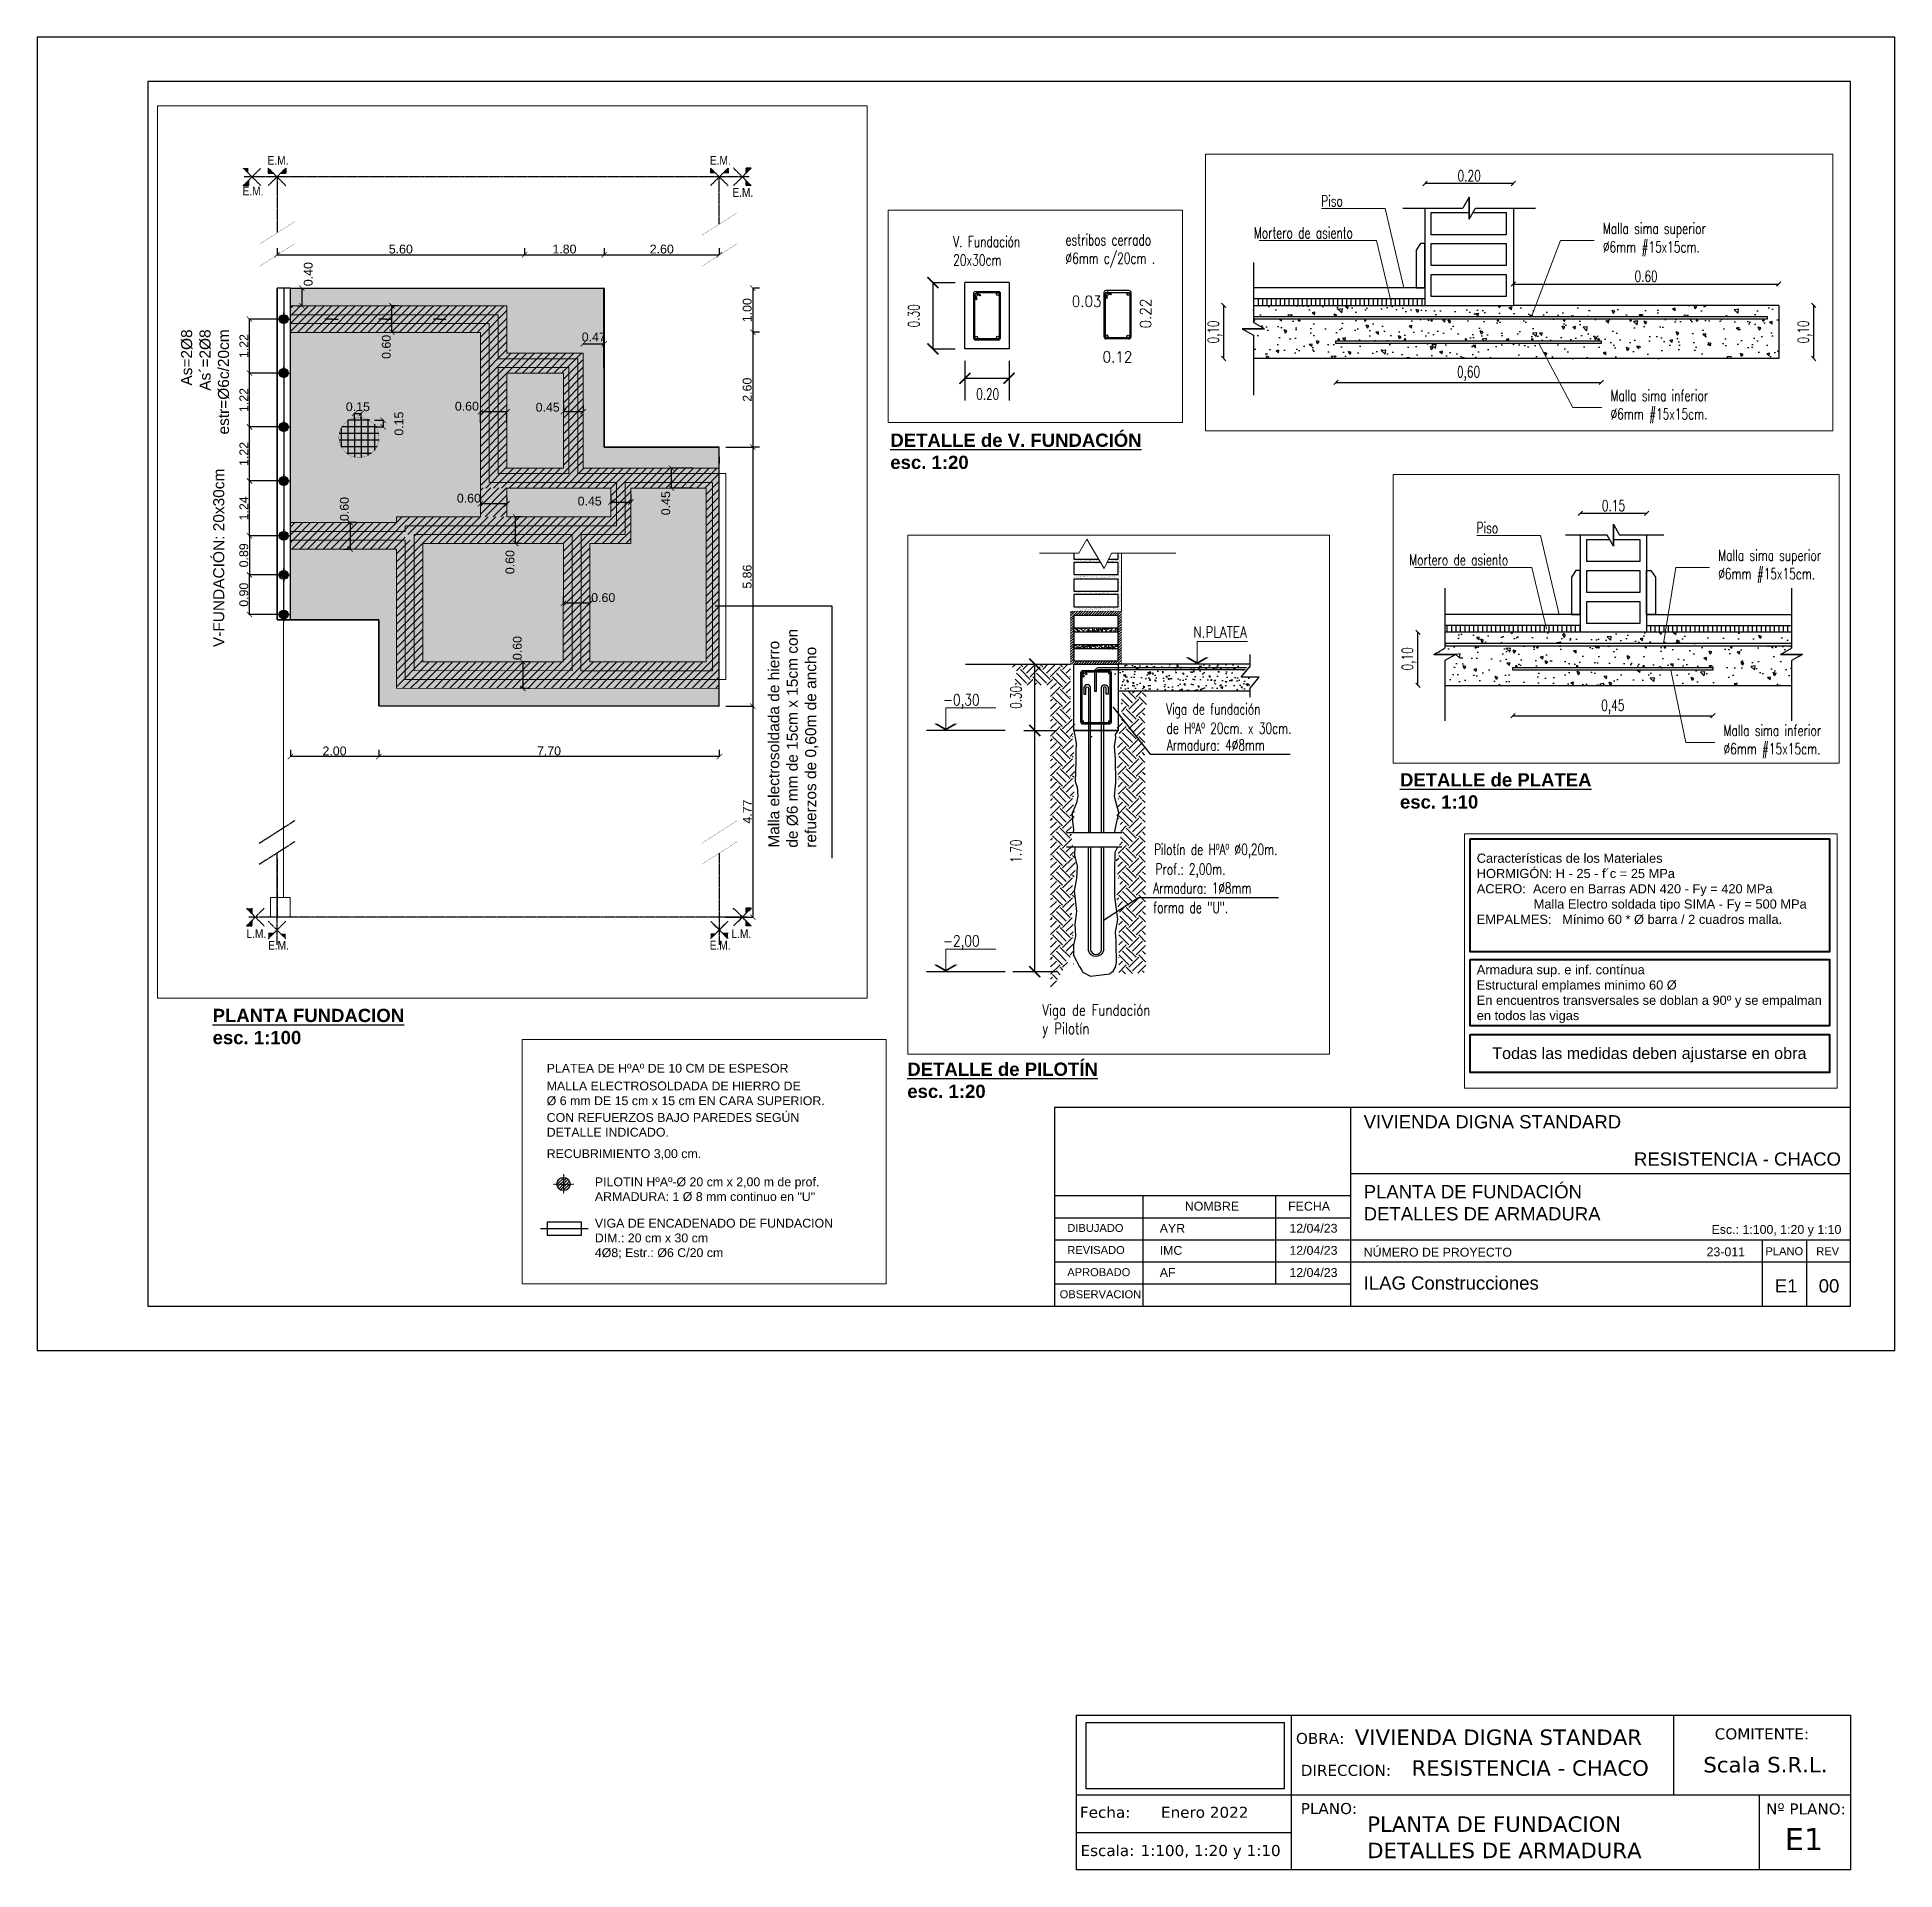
# Paper-space layout 'PL E1 PLATEA' of a CAD drawing. Header units: millimetres. Extents: x -18 to 402, y -121 to 294.
# The model-space entities are those that its viewports show. They can reach past a viewport. Long polylines and large blocks are cut down to what shows.
import ezdxf
from ezdxf import colors
from ezdxf.entities.mleader import LeaderData, LeaderLine
from ezdxf.enums import TextEntityAlignment as Align
from ezdxf.math import Vec2, Vec3

# ---------------------------------------------------------------- set-up
doc = ezdxf.new("R2010")
doc.units = ezdxf.units.MM
doc.header["$LTSCALE"] = 0.1
doc.header["$MEASUREMENT"] = 0
doc.header["$PDMODE"] = 3
doc.header["$PDSIZE"] = 0.1
for name, pattern in [('ACAD_ISO02W100', [15, 12, -3]), ('ACAD_ISO04W100', [30, 24, -3, 0, -3]), ('ACAD_ISO10W100', [18, 12, -3, 0, -3])]:
    doc.linetypes.add(name, pattern=pattern)
doc.layers.get('DEFPOINTS').update_dxf_attribs({"color": 1})
for name, color, linetype, lineweight in [('00-COTAS', 1, 'Continuous', 9), ('17.Sombras', 8, 'Continuous', 5), ('CONT_MURO', 3, 'Continuous', 0), ('MURO BAJO', 4, 'Continuous', 13), ('referencias', 1, 'Continuous', 5), ('SOMBRA', 1, 'Continuous', 0)]:
    doc.layers.add(name, color=color, linetype=linetype, lineweight=lineweight)
for name, color, linetype in [('00-muros-a', 2, 'Continuous'), ('00-texto', 3, 'Continuous'), ('01', 1, 'Continuous'), ('11.Ejes', 1, 'ACAD_ISO04W100'), ('Armad long', 10, 'Continuous'), ('armadura', 10, 'Continuous'), ('AUXILIAR', 1, 'Continuous'), ('CONT_PLATEA', 4, 'Continuous'), ('CORTE-3', 3, 'Continuous'), ('corte2', 2, 'Continuous'), ('corte5', 5, 'Continuous'), ('Cota', 1, 'Continuous'), ('COTAS-HECTOR', 2, 'Continuous'), ('Cuadro de rotulación', 7, 'Continuous'), ('EJES', 6, 'Continuous'), ('Funadciones', 7, 'Continuous'), ('FUNDACION', 4, 'Continuous'), ('FUNDACIONES-COTAS', 3, 'Continuous'), ('FUNDACIONES-TEXTOS', 2, 'Continuous'), ('hach', 1, 'Continuous'), ('LADRILLOS', 3, 'Continuous'), ('LINEA-TIERRA', 6, 'Continuous'), ('LINEAS DE PROYECCIÓN', 60, 'Continuous'), ('Logo', 250, 'Continuous'), ('MARCO DE CARATULA', 7, 'Continuous'), ('MARCO DE HOJA', 7, 'Continuous'), ('Muros', 7, 'Continuous'), ('pilotín', 6, 'Continuous'), ('POLILINEA SUP', 150, 'Continuous'), ('recuadro', 18, 'Continuous'), ('SOMBRAS', 1, 'Continuous'), ('TEXTO', 2, 'Continuous'), ('Textos', 2, 'Continuous'), ('TRAMAS', 8, 'Continuous'), ('vigas de encadenado', 2, 'Continuous')]:
    doc.layers.add(name, color=color, linetype=linetype)
doc.layers.add('VP', color=11, linetype='Continuous', plot=False)
doc.styles.add('1 en 100', font='romans.shx', dxfattribs={"height": 0.17})
doc.styles.add('ARIAL', font='arial.ttf', dxfattribs={"height": 0.18})
doc.styles.add('Arial20', font='arial.ttf', dxfattribs={"height": 0.2})
doc.styles.add('Arial_1', font='arial.ttf', dxfattribs={"height": 1.8})
doc.styles.add('Arial_2', font='arial.ttf', dxfattribs={"height": 3})
doc.styles.add('ARIALB', font='simplex.shx', dxfattribs={"width": 0.784})
doc.styles.add('C-100', font='romans.shx', dxfattribs={"width": 0.7})
doc.styles.add('COTAS', font='ROMANS.shx', dxfattribs={"width": 0.7})
doc.styles.add('Estilo1', font='txt.shx', dxfattribs={"width": 0.9})
doc.styles.add('TX2', font='romans.shx', dxfattribs={"width": 0.7, "height": 0.2})
doc.styles.add('Verdana', font='verdana.ttf')
doc.dimstyles.new('1 en 20', dxfattribs={"dimtxt": 0.018, "dimasz": 0.018, "dimexe": 0, "dimexo": 0, "dimgap": 0.01, "dimtad": 1, "dimzin": 0, "dimdsep": 46, "dimtxsty": '1 en 100', "dimblk1": 'C-1', "dimblk2": 'C-1', "dimsah": 1, "dimcen": 0.1, "dimse1": 1, "dimse2": 1, "dimclrd": 1, "dimclrt": 256, "dimadec": 0, "dimazin": 0, "dimtfac": 1, "dimtix": 1, "dimtofl": 0, "dimtmove": 2, "dimatfit": 3, "dimfxl": 1, "dimtolj": 1, "dimtzin": 0, "dimlwd": -1, "dimarcsym": 0})
doc.dimstyles.new('1.20', dxfattribs={"dimtxt": 0.04, "dimasz": 0.07, "dimexe": 0.18, "dimexo": 0.0625, "dimgap": 0.04, "dimtad": 1, "dimzin": 0, "dimdsep": 46, "dimtxsty": 'Estilo1', "dimblk": 'ARCHTICK', "dimcen": 0.09, "dimse1": 1, "dimse2": 1, "dimsd1": 1, "dimsd2": 1, "dimclrd": 256, "dimclrt": 256, "dimadec": 0, "dimazin": 0, "dimtfac": 1, "dimtofl": 0, "dimtmove": 0, "dimatfit": 3, "dimldrblk": 'DOT', "dimfxl": 1, "dimtolj": 1, "dimtzin": 0, "dimarcsym": 0})
doc.dimstyles.new('COTA-1-100', dxfattribs={"dimtxt": 0.2, "dimasz": 0.12, "dimexe": 0.012, "dimexo": 0.15, "dimgap": 0.025, "dimtad": 1, "dimzin": 0, "dimdsep": 46, "dimtxsty": 'Arial20', "dimblk1": 'ARCHTICK', "dimblk2": 'ARCHTICK', "dimsah": 1, "dimcen": 0.09, "dimclrd": 256, "dimclre": 256, "dimclrt": 256, "dimazin": 0, "dimtfac": 1, "dimtofl": 0, "dimtmove": 2, "dimatfit": 3, "dimldrblk": 'ARCHTICK', "dimfxl": 1, "dimtolj": 1, "dimtzin": 0, "dimarcsym": 0})
doc.dimstyles.new('COTA-20', dxfattribs={"dimscale": 1.75, "dimtxt": 0.015, "dimasz": 0.004, "dimexe": 0.08, "dimexo": 0.1, "dimgap": 0.005, "dimtad": 1, "dimzin": 0, "dimdsep": 46, "dimtxsty": 'COTAS', "dimblk": 'DOT', "dimcen": 0.1, "dimse1": 1, "dimse2": 1, "dimclrd": 256, "dimclre": 256, "dimclrt": 256, "dimadec": 0, "dimazin": 0, "dimtfac": 1, "dimtix": 1, "dimtmove": 2, "dimatfit": 3, "dimldrblk": 'DOT', "dimfxl": 0, "dimtolj": 1, "dimtzin": 0, "dimarcsym": 0})
doc.dimstyles.new('PLA20', dxfattribs={"dimtxt": 0.2, "dimasz": 0.1, "dimexe": 0.1, "dimexo": 0, "dimgap": 0.06, "dimtad": 1, "dimlfac": 0.2, "dimzin": 1, "dimdsep": 46, "dimtxsty": 'TX2', "dimblk1": 'ARCHTICK', "dimblk2": 'ARCHTICK', "dimsah": 1, "dimcen": 0.1, "dimclrd": 2, "dimclre": 1, "dimclrt": 3, "dimadec": 0, "dimazin": 0, "dimtfac": 1, "dimtix": 1, "dimtmove": 2, "dimatfit": 3, "dimldrblk": 'ARCHTICK', "dimfxl": 1, "dimtolj": 1, "dimtzin": 1, "dimarcsym": 0})
picture_1 = doc.add_image_def('image1.jpg', size_in_pixel=(756, 253))
pattern_1 = [(140, (-18.979884, 46.759826), (0.006275213, 0.071726018), [0.0075, -0.0825]), (85, (-18.979884, 46.759826), (-0.075219213, -0.013875133), [0.006, -0.066]), (190.451444, (-18.97936, 46.7658), (-0.068943999, 0.057850885), [0.00637402, -0.070114211]), (136.1842, (-18.99988, 46.75983), (0.016551928, 0.106724133), [0.01125, -0.12375]), (186.635635, (-18.9985, 46.76872), (-0.09741186, 0.093466195), [0.009561034, -0.105171376]), (81.184164, (-18.99988, 46.75983), (-0.09741186, 0.093466195), [0.009, -0.099]), (111, (-18.994884, 46.769826), (0.040261889, 0.059690705), [0.0075, -0.0825]), (56, (-18.994884, 46.769826), (-0.072515005, 0.024331533), [0.006, -0.066]), (161.451445, (-18.99153, 46.7748), (-0.032253115, 0.084022238), [0.006374019, -0.070114211]), (127.5, (-18.979884, 46.759826), (-0.0332893854, 0.0012159855), [0, -0.0652, 0, -0.067, 0, -0.06625]), (97.5, (-18.979884, 46.759826), (-0.039441171, 0.0263069537), [0, -0.0382, 0, -0.0637, 0, -0.02525]), (57.5, (-18.979884, 46.737526), (0.0022554872, 0.0533822436), [0, -0.025, 0, -0.078, 0, -0.1035]), (47.5, (-18.979884, 46.727526), (-0.010010498, 0.058318617), [0, -0.0325, 0, -0.0518, 0, -0.0735])]
pattern_2 = [(50, (294.2225, 157.2285), (1.093108, -0.0956345), [0.1143, -1.2573]), (355, (294.2225, 157.2285), (-0.211457, 1.14634), [0.09144, -1.00584]), (100.451, (294.3136, 157.2205), (0.881655, 1.0507), [0.09714, -1.06854]), (46.1842, (294.2225, 157.5333), (1.626474, -0.252254), [0.17145, -1.88595]), (96.6356, (294.358, 157.5123), (1.424425, 1.484553), [0.14571, -1.60281]), (351.184, (294.2225, 157.5333), (1.424428, 1.48455), [0.13716, -1.50876]), (21, (294.3749, 157.4571), (0.909689, -0.613593), [0.1143, -1.2573]), (326, (294.3749, 157.4571), (0.370812, 1.105128), [0.09144, -1.00584]), (71.4514, (294.4507, 157.406), (1.280499, 0.491537), [0.09714, -1.06854]), (37.5, (294.2225, 157.2285), (0.0185316, 0.5073302), [0, -0.993648, 0, -1.02108, 0, -1.00965]), (7.5, (294.2225, 157.2285), (0.400918, 0.6010834), [0, -0.582168, 0, -0.970788, 0, -0.38481]), (327.5, (293.88264, 157.2285), (0.8135436, -0.0343725), [0, -0.381, 0, -1.18872, 0, -1.57734]), (317.5, (293.73024, 157.2285), (0.888775, 0.152559), [0, -0.4953, 0, -0.789432, 0, -1.12014])]
pattern_3 = [(140, (175.52932, -5.59198), (0.006275213, 0.071726018), [0.0075, -0.0825]), (85, (175.52932, -5.59198), (-0.075219213, -0.013875133), [0.006, -0.066]), (190.451444, (175.52984, -5.586), (-0.068943999, 0.057850885), [0.00637402, -0.070114211]), (136.1842, (175.50932, -5.59198), (0.016551928, 0.106724133), [0.01125, -0.12375]), (186.635635, (175.5107, -5.58309), (-0.09741186, 0.093466195), [0.009561034, -0.105171376]), (81.184164, (175.50932, -5.59198), (-0.09741186, 0.093466195), [0.009, -0.099]), (111, (175.51432, -5.58198), (0.040261889, 0.059690705), [0.0075, -0.0825]), (56, (175.51432, -5.58198), (-0.072515005, 0.024331533), [0.006, -0.066]), (161.451445, (175.51767, -5.577006), (-0.032253115, 0.084022238), [0.006374019, -0.070114211]), (127.5, (175.529318, -5.59198), (-0.0332893854, 0.0012159855), [0, -0.0652, 0, -0.067, 0, -0.06625]), (97.5, (175.529318, -5.59198), (-0.039441171, 0.0263069537), [0, -0.0382, 0, -0.0637, 0, -0.02525]), (57.5, (175.529318, -5.61428), (0.0022554872, 0.0533822436), [0, -0.025, 0, -0.078, 0, -0.1035]), (47.5, (175.52932, -5.62428), (-0.010010498, 0.058318617), [0, -0.0325, 0, -0.0518, 0, -0.0735])]

psp = doc.layouts.new('PL E1 PLATEA')

# ---------------------------------------------------------------- texts
at = {"char_height": 3, "width": 113.6727, "attachment_point": 2}
for s, insert in [('\\pxql,t53;{\\fArial|b1|i0|c0|p34;\\LDETALLE de V. FUNDACIÓN\\P\\lesc. 1:20}', (231.46, 204.04)), ('\\pxql,t53;{\\fArial|b1|i0|c0|p34;\\LDETALLE de PLATEA\\P\\lesc. 1:10}', (346.68, 127.24)), ('\\pxql,t53;{\\fArial|b1|i0|c0|p34;\\LPLANTA FUNDACION\\P\\lesc. 1:100}', (78.24, 73.95)), ('\\pxql,t53;{\\fArial|b1|i0|c0|p34;\\LDETALLE de PILOTÍN\\P\\lesc. 1:20}', (235.3, 61.79))]:
    psp.add_mtext(s, dxfattribs=dict(at, insert=insert))
at = {"layer": '00-texto', "color": 250, "style": 'Verdana'}
psp.add_text('E1', height=5, dxfattribs=at).set_placement((376.83, -116.33))
at = {"layer": 'Cuadro de rotulación', "color": 250, "style": 'Verdana'}
for s, p in [('OBRA:', (266.33, -92.31)), ('COMITENTE:', (361.01, -91.28)), ('DIRECCION:', (267.42, -99.53)), ('PLANO:', (267.42, -108.16)), ('Nº PLANO:', (372.62, -108.25))]:
    psp.add_text(s, height=2.5, dxfattribs=at).set_placement(p)
for s, height, p in [('VIVIENDA DIGNA STANDAR', 3.5, (279.63, -90.79)), ('RESISTENCIA - CHACO', 3.5, (292.46, -97.74)), ('Scala S.R.L.', 3.5, (358.44, -97)), ('Fecha:', 2.5, (217.49, -107.76)), ('PLANTA DE FUNDACION', 3.5, (282.44, -110.44)), ('Escala:', 2.5, (217.63, -116.41)), ('DETALLES DE ARMADURA', 3.5, (282.44, -116.39))]:
    psp.add_text(s, height=height, dxfattribs=at).set_placement(p, align=Align.MIDDLE_LEFT)
for s, p in [('Enero 2022', (245.7, -107.76)), ('1:100, 1:20 y 1:10', (247.03, -116.41))]:
    psp.add_text(s, height=2.5, dxfattribs=at).set_placement(p, align=Align.MIDDLE_CENTER)
at = {"layer": 'Cuadro de rotulación', "lineweight": 9, "attachment_point": 1}
for s, insert, char_height, width, style in [('VIVIENDA DIGNA STANDARD', (281.64, 49.9), 3, 123.2995, 'Arial_2'), ('RESISTENCIA - CHACO', (342.75, 41.48), 3, 100.656, 'Arial_2'), ('PLANTA DE FUNDACIÓN\\PDETALLES DE ARMADURA', (281.64, 34.09), 3, 113.3243, 'Arial_2'), ('NOMBRE', (241.21, 30.31), 2, 41.2067, 'ARIAL'), ('FECHA', (264.56, 30.31), 2, 41.2067, 'ARIAL'), ('DIBUJADO', (214.63, 25.29), 1.8, 41.2067, 'Arial_1'), ('AYR', (235.53, 25.31), 2, 41.2067, 'ARIAL'), ('12/04/23', (264.85, 25.31), 2, 41.2067, 'ARIAL'), ('Esc.: 1:100, 1:20 y 1:10', (360.29, 25.05), 2, 33.3371, 'ARIAL'), ('REVISADO', (214.63, 20.29), 1.8, 41.2067, 'Arial_1'), ('IMC', (235.53, 20.31), 2, 41.2067, 'ARIAL'), ('12/04/23', (264.85, 20.31), 2, 41.2067, 'ARIAL'), ('NÚMERO DE PROYECTO', (281.64, 19.9), 2, 41.2067, 'ARIAL'), ('23-011', (359.17, 20), 2, 31.2658, 'ARIAL'), ('PLANO', (372.48, 20.03), 1.8, 10.1814, 'Arial_1'), ('REV', (383.96, 20.03), 1.8, 6.173, 'Arial_1'), ('APROBADO', (214.63, 15.29), 1.8, 41.2067, 'Arial_1'), ('AF', (235.53, 15.31), 2, 41.2067, 'ARIAL'), ('12/04/23', (264.85, 15.31), 2, 41.2067, 'ARIAL'), ('ILAG Construcciones', (281.64, 13.43), 3, 63.3288, 'Arial_2'), ('E1', (374.6, 12.79), 3, 8.2574, 'Arial_2'), ('00', (384.52, 12.79), 3, 8.2574, 'Arial_2'), ('OBSERVACION', (212.91, 10.29), 1.8, 41.2067, 'Arial_1')]:
    psp.add_mtext(s, dxfattribs=dict(at, insert=insert, char_height=char_height, width=width, style=style))

msp = doc.modelspace()

# ---------------------------------------------------------------- texts
at = {"layer": '11.Ejes', "lineweight": 40, "char_height": 0.2, "width": 1.294531}
for s, insert, attachment_point in [('{\\fArial Narrow|b0|i0|c0|p34;L.M.}', (241.5786, 134.6453), 8), ('{\\fArial Narrow|b0|i0|c0|p34;E.M.}', (241.0995, 134.5817), 2)]:
    msp.add_mtext(s, dxfattribs=dict(at, insert=insert, attachment_point=attachment_point))
at = {"layer": 'EJES', "linetype": 'ACAD_ISO10W100', "ltscale": 0.6, "char_height": 0.2, "width": 1.294531}
for s, insert, attachment_point in [('{\\fArial Narrow|b0|i0|c0|p34;E.M.}', (231.1042, 152.3326), 2), ('{\\fArial Narrow|b0|i0|c0|p34;E.M.}', (241.1042, 152.3326), 2), ('{\\fArial Narrow|b0|i0|c0|p34;E.M.}', (230.5382, 151.6403), 2), ('{\\fArial Narrow|b0|i0|c0|p34;E.M.}', (241.6127, 151.6075), 2), ('{\\fArial Narrow|b0|i0|c0|p34;L.M.}', (230.6133, 134.6453), 8), ('{\\fArial Narrow|b0|i0|c0|p34;E.M.}', (231.1145, 134.5789), 2)]:
    msp.add_mtext(s, dxfattribs=dict(at, insert=insert, attachment_point=attachment_point))
at = {"layer": 'FUNDACIONES-TEXTOS', "char_height": 0.25, "width": 5.804333, "attachment_point": 3, "rotation": 90}
for s, insert in [('{\\fArial|b0|i0|c0|p34;As=2\\fArial|b0|i0|c238|p34;%%C\\fArial|b0|i0|c0|p34;8\\PAs´=2\\fArial|b0|i0|c238|p34;%%C\\fArial|b0|i0|c0|p34;8\\Pestr=\\fArial|b0|i0|c238|p34;%%C\\fArial|b0|i0|c0|p34;6c/20cm} ', (228.9123, 148.41)), ('{\\fArial|b0|i0|c238|p34;V\\fArial|b0|i0|c0|p34;-FUNDACIÓN\\fArial|b0|i0|c238|p34;: 2\\fArial|b0|i0|c0|p34;0\\fArial|b0|i0|c238|p34;x\\fArial|b0|i0|c0|p34;3\\fArial|b0|i0|c238|p34;0cm\\P} ', (229.6387, 145.26)), ('\\pxql;{\\fArial|b0|i0|c0|p34;Malla electrosoldada de hierro \\Pde %%C6 mm de 15cm x 15cm con \\Prefuerzos de 0,60m de ancho }', (242.1879, 142.4929))]:
    msp.add_mtext(s, dxfattribs=dict(at, insert=insert))
at = {"layer": 'referencias', "style": 'ARIALB', "width": 0.7}
for s, p in [('Viga de fundación', (406.3503, 132.158)), ('de HºAº 20cm. x 30cm.', (406.3529, 132.0712)), ('Armadura: 4%%C8mm', (406.3533, 131.995)), ('Pilotín de HºAº %%C0,20m.', (406.296, 131.523)), ('Prof.: 2,00m.', (406.3026, 131.4341)), ('Armadura: 1%%C8mm', (406.2928, 131.3483)), ('forma de "U".', (406.2928, 131.2603))]:
    msp.add_text(s, height=0.05, dxfattribs=at).set_placement(p)
at = {"layer": 'referencias', "color": 2, "char_height": 0.05, "attachment_point": 1, "style": 'COTAS'}
for s, insert in [('{\\C256;V. Fundación\\P20x30cm}', (409.5239, 132.6921)), ('{\\C256;estribos cerrado\\P%%C6mm c/20cm .}', (410.0312, 132.7001))]:
    msp.add_mtext(s, dxfattribs=dict(at, insert=insert))
at = {"layer": 'referencias', "insert": (405.7908, 130.8463), "char_height": 0.05, "width": 1.17919, "attachment_point": 1, "style": 'ARIALB'}
msp.add_mtext('Viga de Fundación \\Py Pilotín', dxfattribs=at)
at = {"layer": 'TEXTO', "char_height": 0.2, "attachment_point": 1}
for s, insert, width in [('{\\fArial|b0|i0|c0|p34;PLATEA DE HºAº DE 10 CM DE ESPESOR}', (232.2368, 132.9132), 9.843168), ('\\pxql;{\\fArial|b0|i0|c0|p34;MALLA ELECTROSOLDADA DE HIERRO DE \\P%%C 6 mm DE 15 cm x 15 cm EN CARA SUPERIOR.}', (232.2368, 132.5124), 8.09787), ('\\pxql;{\\fArial|b0|i0|c0|p34;CON REFUERZOS BAJO PAREDES SEGÚN DETALLE INDICADO.}', (232.2368, 131.7996), 6.566897), ('\\pxql;{\\fArial|b0|i0|c0|p34;RECUBRIMIENTO 3,00 cm.}', (232.2368, 130.9818), 8.09787), ('{\\fArial|b0|i0|c238|p34;PILOTIN HºAº}-{\\fArial|b0|i0|c238|p34;%%C 20\\fArial|b0|i0|c0|p34; \\fArial|b0|i0|c238|p34;cm x \\fArial|b0|i0|c0|p34;2,00 \\fArial|b0|i0|c238|p34;m\\fArial|b0|i0|c0|p34; de prof.\\fArial|b0|i0|c238|p34;\\PARMADURA: \\fArial|b0|i0|c0|p34;1 \\fArial|b0|i0|c238|p34;%%C\\fArial|b0|i0|c0|p34; 8 mm continuo en "U"}', (233.3258, 130.344), 8.615074), ('{\\fArial|b0|i0|c238|p34;VIGA DE ENCADENADO DE FUNDACION\\PDIM.: 20\\fArial|b0|i0|c0|p34; \\fArial|b0|i0|c238|p34;cm x \\fArial|b0|i0|c0|p34;3\\fArial|b0|i0|c238|p34;0\\fArial|b0|i0|c0|p34; \\fArial|b0|i0|c238|p34;cm\\P\\fArial|b0|i0|c0|p34;4\\fArial|b0|i0|c238|p34;%%C\\fArial|b0|i0|c0|p34;8; E\\fArial|b0|i0|c238|p34;str.:\\fArial|b0|i0|c0|p34; \\fArial|b0|i0|c238|p34;%%C6\\fArial|b0|i0|c0|p34; \\fArial|b0|i0|c238|p34;C/\\fArial|b0|i0|c0|p34;20 \\fArial|b0|i0|c238|p34;cm}', (233.3258, 129.4092), 8.672804)]:
    msp.add_mtext(s, dxfattribs=dict(at, insert=insert, width=width))
at = {"layer": 'Textos', "linetype": 'Continuous', "style": 'ARIAL'}
msp.add_text('Todas las medidas deben ajustarse en obra', height=0.26145, dxfattribs=at).set_placement((421.2811, 140.7445))
at = {"layer": 'Textos', "char_height": 0.207319, "width": 7.8599, "attachment_point": 1, "style": 'ARIAL'}
for s, insert in [('Características de los Materiales\\PHORMIGÓN: H - 25 - f´c = 25 MPa\\PACERO:  Acero en Barras ADN 420 - Fy = 420 MPa \\P                Malla Electro soldada tipo SIMA - Fy = 500 MPa\\PEMPALMES:   Mínimo 60 * %%C barra / 2 cuadros malla.', (420.9316, 145.3896)), ('Armadura sup. e inf. contínua\\PEstructural emplames minimo 60 %%C\\PEn encuentros transversales se doblan a 90º y se empalman en todos las vigas', (420.9316, 142.8682))]:
    msp.add_mtext(s, dxfattribs=dict(at, insert=insert))

# ---------------------------------------------------------------- blocks, each defined once
blk = doc.blocks.new('_Oblique')
at = {"color": 0, "linetype": 'ByBlock', "lineweight": -2}
blk.add_line((-0.5, -0.5), (0.5, 0.5), dxfattribs=at)
blk = doc.blocks.new('*D16')
at = {"layer": '00-COTAS', "lineweight": -2, "transparency": 16777216}
blk.add_line((210.6959, 184.6176), (210.6959, 184.7376), dxfattribs=at)
at = {"layer": 'DEFPOINTS', "color": 0, "transparency": 16777216}
for p in [(210.6168, 184.7376), (210.6959, 184.7376), (210.6168, 184.6176)]:
    blk.add_point(p, dxfattribs=at)
at = {"layer": '00-COTAS', "lineweight": -2, "transparency": 16777216, "xscale": 0.01, "yscale": 0.01, "zscale": 0.01}
for p, rotation in [((210.6959, 184.7376), 90), ((210.6959, 184.6176), 270)]:
    blk.add_blockref('_Oblique', p, dxfattribs=dict(at, rotation=rotation))
at = {"layer": '00-COTAS', "transparency": 16777216, "insert": (210.676, 184.6776), "char_height": 0.025, "attachment_point": 5, "rotation": 90, "style": 'COTAS'}
blk.add_mtext('\\A1;0,10', dxfattribs=at)
blk = doc.blocks.new('_Dot')
at = {"color": 0, "linetype": 'ByBlock', "lineweight": -2}
blk.add_line((-0.5, 0), (-1, 0), dxfattribs=at)
at = {"color": 0, "linetype": 'ByBlock', "const_width": 0.5}
blk.add_lwpolyline([(-0.25, 0, 1), (0.25, 0, 1)], format="xyb", close=True, dxfattribs=at)
blk = doc.blocks.new('*D13')
at = {"layer": '00-COTAS', "lineweight": -2, "transparency": 16777216}
blk.add_line((210.0168, 184.786), (210.6168, 184.786), dxfattribs=at)
at = {"layer": 'DEFPOINTS', "color": 0, "transparency": 16777216}
for p in [(210.6168, 184.786), (210.0168, 184.7394), (210.6168, 184.6394)]:
    blk.add_point(p, dxfattribs=at)
at = {"layer": '00-COTAS', "lineweight": -2, "transparency": 16777216, "xscale": 0.01, "yscale": 0.01, "zscale": 0.01, "rotation": 180}
blk.add_blockref('_Oblique', (210.0168, 184.786), dxfattribs=at)
at = {"layer": '00-COTAS', "lineweight": -2, "transparency": 16777216, "xscale": 0.01, "yscale": 0.01, "zscale": 0.01}
blk.add_blockref('_Oblique', (210.6168, 184.786), dxfattribs=at)
at = {"layer": '00-COTAS', "transparency": 16777216, "insert": (210.3168, 184.8035), "char_height": 0.025, "attachment_point": 5, "style": 'COTAS'}
blk.add_mtext('\\A1;0.60', dxfattribs=at)
blk = doc.blocks.new('_None')
blk = doc.blocks.new('*D14')
at = {"layer": '00-COTAS', "lineweight": -2, "transparency": 16777216}
blk.add_line((211.7786, 184.5489), (212.2304, 184.5489), dxfattribs=at)
at = {"layer": 'DEFPOINTS', "color": 0, "transparency": 16777216}
for p in [(211.7786, 184.6676), (212.2304, 184.6676), (212.2304, 184.5489)]:
    blk.add_point(p, dxfattribs=at)
at = {"layer": '00-COTAS', "lineweight": -2, "transparency": 16777216, "xscale": 0.01, "yscale": 0.01, "zscale": 0.01, "rotation": 180}
blk.add_blockref('_Oblique', (211.7786, 184.5489), dxfattribs=at)
at = {"layer": '00-COTAS', "lineweight": -2, "transparency": 16777216, "xscale": 0.01, "yscale": 0.01, "zscale": 0.01}
blk.add_blockref('_Oblique', (212.2304, 184.5489), dxfattribs=at)
at = {"layer": '00-COTAS', "transparency": 16777216, "insert": (212.0045, 184.5688), "char_height": 0.025, "attachment_point": 5, "style": 'COTAS'}
blk.add_mtext('\\A1;0,45', dxfattribs=at)
blk = doc.blocks.new('*D12')
at = {"layer": '00-COTAS', "lineweight": -2, "transparency": 16777216}
blk.add_line((209.362, 184.6176), (209.362, 184.7376), dxfattribs=at)
at = {"layer": 'DEFPOINTS', "color": 0, "transparency": 16777216}
for p in [(209.362, 184.7376), (209.429, 184.7376), (209.429, 184.6176)]:
    blk.add_point(p, dxfattribs=at)
at = {"layer": '00-COTAS', "lineweight": -2, "transparency": 16777216, "xscale": 0.01, "yscale": 0.01, "zscale": 0.01}
for p, rotation in [((209.362, 184.7376), 90), ((209.362, 184.6176), 270)]:
    blk.add_blockref('_Oblique', p, dxfattribs=dict(at, rotation=rotation))
at = {"layer": '00-COTAS', "transparency": 16777216, "insert": (209.3421, 184.6776), "char_height": 0.025, "attachment_point": 5, "rotation": 90, "style": 'COTAS'}
blk.add_mtext('\\A1;0,10', dxfattribs=at)
blk = doc.blocks.new('*D6')
at = {"layer": '00-COTAS', "lineweight": -2, "transparency": 16777216}
blk.add_line((211.5636, 184.6176), (211.5636, 184.7376), dxfattribs=at)
at = {"layer": 'DEFPOINTS', "color": 0, "transparency": 16777216}
for p in [(211.5636, 184.7376), (211.6306, 184.7376), (211.6306, 184.6176)]:
    blk.add_point(p, dxfattribs=at)
at = {"layer": '00-COTAS', "lineweight": -2, "transparency": 16777216, "xscale": 0.01, "yscale": 0.01, "zscale": 0.01}
for p, rotation in [((211.5636, 184.7376), 90), ((211.5636, 184.6176), 270)]:
    blk.add_blockref('_Oblique', p, dxfattribs=dict(at, rotation=rotation))
at = {"layer": '00-COTAS', "transparency": 16777216, "insert": (211.5437, 184.6776), "char_height": 0.025, "attachment_point": 5, "rotation": 90, "style": 'COTAS'}
blk.add_mtext('\\A1;0,10', dxfattribs=at)
blk = doc.blocks.new('*D8')
at = {"layer": '00-COTAS', "lineweight": -2, "transparency": 16777216}
blk.add_line((210.0168, 185.0133), (209.8168, 185.0133), dxfattribs=at)
at = {"layer": 'DEFPOINTS', "color": 0, "transparency": 16777216}
for p in [(209.8168, 185.0133), (209.8168, 184.9578), (210.0168, 184.9578)]:
    blk.add_point(p, dxfattribs=at)
at = {"layer": '00-COTAS', "lineweight": -2, "transparency": 16777216, "xscale": 0.01, "yscale": 0.01, "zscale": 0.01, "rotation": 180}
blk.add_blockref('_Oblique', (209.8168, 185.0133), dxfattribs=at)
at = {"layer": '00-COTAS', "lineweight": -2, "transparency": 16777216, "xscale": 0.01, "yscale": 0.01, "zscale": 0.01}
blk.add_blockref('_Oblique', (210.0168, 185.0133), dxfattribs=at)
at = {"layer": '00-COTAS', "transparency": 16777216, "insert": (209.9168, 185.0308), "char_height": 0.025, "attachment_point": 5, "style": 'COTAS'}
blk.add_mtext('\\A1;0.20', dxfattribs=at)
blk = doc.blocks.new('*D9')
at = {"layer": '00-COTAS', "lineweight": -2, "transparency": 16777216}
blk.add_line((211.9307, 185.0067), (212.0807, 185.0067), dxfattribs=at)
at = {"layer": 'DEFPOINTS', "color": 0, "transparency": 16777216}
for p in [(212.0807, 185.0067), (211.9307, 184.9574), (212.0807, 184.9574)]:
    blk.add_point(p, dxfattribs=at)
at = {"layer": '00-COTAS', "lineweight": -2, "transparency": 16777216, "xscale": 0.01, "yscale": 0.01, "zscale": 0.01, "rotation": 180}
blk.add_blockref('_Oblique', (211.9307, 185.0067), dxfattribs=at)
at = {"layer": '00-COTAS', "lineweight": -2, "transparency": 16777216, "xscale": 0.01, "yscale": 0.01, "zscale": 0.01}
blk.add_blockref('_Oblique', (212.0807, 185.0067), dxfattribs=at)
at = {"layer": '00-COTAS', "transparency": 16777216, "insert": (212.0057, 185.0242), "char_height": 0.025, "attachment_point": 5, "style": 'COTAS'}
blk.add_mtext('\\A1;0.15', dxfattribs=at)
blk = doc.blocks.new('*D11')
at = {"layer": '00-COTAS', "lineweight": -2, "transparency": 16777216}
blk.add_line((209.6157, 184.5637), (210.2157, 184.5637), dxfattribs=at)
at = {"layer": 'DEFPOINTS', "color": 0, "transparency": 16777216}
for p in [(209.6157, 184.6676), (210.2157, 184.6676), (210.2157, 184.5637)]:
    blk.add_point(p, dxfattribs=at)
at = {"layer": '00-COTAS', "lineweight": -2, "transparency": 16777216, "xscale": 0.01, "yscale": 0.01, "zscale": 0.01, "rotation": 180}
blk.add_blockref('_Oblique', (209.6157, 184.5637), dxfattribs=at)
at = {"layer": '00-COTAS', "lineweight": -2, "transparency": 16777216, "xscale": 0.01, "yscale": 0.01, "zscale": 0.01}
blk.add_blockref('_Oblique', (210.2157, 184.5637), dxfattribs=at)
at = {"layer": '00-COTAS', "transparency": 16777216, "insert": (209.9157, 184.5836), "char_height": 0.025, "attachment_point": 5, "style": 'COTAS'}
blk.add_mtext('\\A1;0,60', dxfattribs=at)
blk = doc.blocks.new('pilotín')
at = {"layer": '01', "ltscale": 0.1}
h = blk.add_hatch(dxfattribs=at)
h.set_pattern_fill('LINE,_O', color=256, scale=0.01, angle=45)
h.set_pattern_definition([(45, (-145.452434, -127.2089), (-0.0224506403, 0.0224506403), [])])
h.paths.add_polyline_path([(0, 0), (0, 0.1, 0.414214), (-0.1, 0)])
h.paths.add_polyline_path([(0.1, 0, 0.414214), (0, 0.1), (0, 0)])
h.paths.add_polyline_path([(0, -0.1, 0.414214), (0.1, 0), (0, 0)])
h.paths.add_polyline_path([(0, 0), (-0.1, 0, 0.414214), (0, -0.1)])
at = {"layer": '01', "linetype": 'ACAD_ISO04W100', "ltscale": 0.0025}
for p, q in [((0, 0.15), (0, -0.15)), ((-0.15, 0), (0.15, 0))]:
    blk.add_line(p, q, dxfattribs=at)
at = {"layer": 'pilotín'}
blk.add_circle((0, 0), 0.1, dxfattribs=at)
blk = doc.blocks.new('_ARCHTICK')
at = {"color": 0, "linetype": 'ByBlock', "const_width": 0.15}
blk.add_lwpolyline([(-0.5, -0.5), (0.5, 0.5)], dxfattribs=at)
blk = doc.blocks.new('*D42')
at = {"layer": 'DEFPOINTS', "color": 0, "transparency": 16777216}
for p in [(231.0811, 150.0978), (236.6802, 150.0978), (236.6802, 150.0978)]:
    blk.add_point(p, dxfattribs=at)
at = {"layer": 'FUNDACIONES-COTAS', "lineweight": -2, "transparency": 16777216}
for p, q in [((231.0811, 150.2478), (231.0811, 150.1098)), ((236.6802, 150.2478), (236.6802, 150.1098)), ((231.0811, 150.0978), (236.6802, 150.0978))]:
    blk.add_line(p, q, dxfattribs=at)
at = {"layer": 'FUNDACIONES-COTAS', "lineweight": -2, "transparency": 16777216, "xscale": 0.12, "yscale": 0.12, "zscale": 0.12, "rotation": 180}
blk.add_blockref('_ARCHTICK', (231.0811, 150.0978), dxfattribs=at)
at = {"layer": 'FUNDACIONES-COTAS', "lineweight": -2, "transparency": 16777216, "xscale": 0.12, "yscale": 0.12, "zscale": 0.12}
blk.add_blockref('_ARCHTICK', (236.6802, 150.0978), dxfattribs=at)
at = {"layer": 'FUNDACIONES-COTAS', "transparency": 16777216, "insert": (233.8806, 150.2249), "char_height": 0.2, "attachment_point": 5, "style": 'Arial20'}
blk.add_mtext('\\A1;5.60', dxfattribs=at)
blk = doc.blocks.new('*D43')
at = {"layer": 'DEFPOINTS', "color": 0, "transparency": 16777216}
for p in [(236.6802, 150.0978), (238.4801, 150.0978), (238.4801, 150.0978)]:
    blk.add_point(p, dxfattribs=at)
at = {"layer": 'FUNDACIONES-COTAS', "lineweight": -2, "transparency": 16777216}
for p, q in [((236.6802, 150.2478), (236.6802, 150.1098)), ((238.4801, 150.2478), (238.4801, 150.1098)), ((236.6802, 150.0978), (238.4801, 150.0978))]:
    blk.add_line(p, q, dxfattribs=at)
at = {"layer": 'FUNDACIONES-COTAS', "lineweight": -2, "transparency": 16777216, "xscale": 0.12, "yscale": 0.12, "zscale": 0.12, "rotation": 180}
blk.add_blockref('_ARCHTICK', (236.6802, 150.0978), dxfattribs=at)
at = {"layer": 'FUNDACIONES-COTAS', "lineweight": -2, "transparency": 16777216, "xscale": 0.12, "yscale": 0.12, "zscale": 0.12}
blk.add_blockref('_ARCHTICK', (238.4801, 150.0978), dxfattribs=at)
at = {"layer": 'FUNDACIONES-COTAS', "transparency": 16777216, "insert": (237.5801, 150.2249), "char_height": 0.2, "attachment_point": 5, "style": 'Arial20'}
blk.add_mtext('\\A1;1.80', dxfattribs=at)
blk = doc.blocks.new('*D44')
at = {"layer": 'DEFPOINTS', "color": 0, "transparency": 16777216}
for p in [(238.4801, 150.0978), (241.0811, 150.0978), (241.0811, 150.0978)]:
    blk.add_point(p, dxfattribs=at)
at = {"layer": 'FUNDACIONES-COTAS', "lineweight": -2, "transparency": 16777216}
for p, q in [((238.4801, 150.2478), (238.4801, 150.1098)), ((241.0811, 150.2478), (241.0811, 150.1098)), ((238.4801, 150.0978), (241.0811, 150.0978))]:
    blk.add_line(p, q, dxfattribs=at)
at = {"layer": 'FUNDACIONES-COTAS', "lineweight": -2, "transparency": 16777216, "xscale": 0.12, "yscale": 0.12, "zscale": 0.12, "rotation": 180}
blk.add_blockref('_ARCHTICK', (238.4801, 150.0978), dxfattribs=at)
at = {"layer": 'FUNDACIONES-COTAS', "lineweight": -2, "transparency": 16777216, "xscale": 0.12, "yscale": 0.12, "zscale": 0.12}
blk.add_blockref('_ARCHTICK', (241.0811, 150.0978), dxfattribs=at)
at = {"layer": 'FUNDACIONES-COTAS', "transparency": 16777216, "insert": (239.7806, 150.2249), "char_height": 0.2, "attachment_point": 5, "style": 'Arial20'}
blk.add_mtext('\\A1;2.60', dxfattribs=at)
blk = doc.blocks.new('*D45')
at = {"layer": 'DEFPOINTS', "color": 0, "transparency": 16777216}
for p in [(241.8386, 149.3425), (241.8386, 148.3457), (241.8386, 148.3457)]:
    blk.add_point(p, dxfattribs=at)
at = {"layer": 'FUNDACIONES-COTAS', "lineweight": -2, "transparency": 16777216}
for p, q in [((241.8386, 149.3425), (241.8386, 148.3457)), ((241.9886, 149.3425), (241.8506, 149.3425)), ((241.9886, 148.3457), (241.8506, 148.3457))]:
    blk.add_line(p, q, dxfattribs=at)
at = {"layer": 'FUNDACIONES-COTAS', "lineweight": -2, "transparency": 16777216, "xscale": 0.12, "yscale": 0.12, "zscale": 0.12}
for p, rotation in [((241.8386, 149.3425), 90), ((241.8386, 148.3457), 270)]:
    blk.add_blockref('_ARCHTICK', p, dxfattribs=dict(at, rotation=rotation))
at = {"layer": 'FUNDACIONES-COTAS', "transparency": 16777216, "insert": (241.7115, 148.8441), "char_height": 0.2, "attachment_point": 5, "rotation": 90, "style": 'Arial20'}
blk.add_mtext('\\A1;1.00', dxfattribs=at)
blk = doc.blocks.new('*D46')
at = {"layer": 'DEFPOINTS', "color": 0, "transparency": 16777216}
for p in [(241.8386, 148.3457), (241.8386, 145.7473), (241.8386, 145.7473)]:
    blk.add_point(p, dxfattribs=at)
at = {"layer": 'FUNDACIONES-COTAS', "lineweight": -2, "transparency": 16777216}
for p, q in [((241.8386, 148.3457), (241.8386, 145.7473)), ((241.9886, 148.3457), (241.8506, 148.3457)), ((241.9886, 145.7473), (241.8506, 145.7473))]:
    blk.add_line(p, q, dxfattribs=at)
at = {"layer": 'FUNDACIONES-COTAS', "lineweight": -2, "transparency": 16777216, "xscale": 0.12, "yscale": 0.12, "zscale": 0.12}
for p, rotation in [((241.8386, 148.3457), 90), ((241.8386, 145.7473), 270)]:
    blk.add_blockref('_ARCHTICK', p, dxfattribs=dict(at, rotation=rotation))
at = {"layer": 'FUNDACIONES-COTAS', "transparency": 16777216, "insert": (241.7115, 147.0465), "char_height": 0.2, "attachment_point": 5, "rotation": 90, "style": 'Arial20'}
blk.add_mtext('\\A1;2.60', dxfattribs=at)
blk = doc.blocks.new('*D55')
at = {"layer": 'DEFPOINTS', "color": 0, "transparency": 16777216}
for p in [(241.0811, 145.7473), (241.0811, 139.889), (241.8386, 139.889)]:
    blk.add_point(p, dxfattribs=at)
at = {"layer": 'FUNDACIONES-COTAS', "lineweight": -2, "transparency": 16777216}
for p, q in [((241.2311, 145.7473), (241.8506, 145.7473)), ((241.8386, 145.7473), (241.8386, 139.889)), ((241.2311, 139.889), (241.8506, 139.889))]:
    blk.add_line(p, q, dxfattribs=at)
at = {"layer": 'FUNDACIONES-COTAS', "lineweight": -2, "transparency": 16777216, "xscale": 0.12, "yscale": 0.12, "zscale": 0.12}
for p, rotation in [((241.8386, 145.7473), 90), ((241.8386, 139.889), 270)]:
    blk.add_blockref('_ARCHTICK', p, dxfattribs=dict(at, rotation=rotation))
at = {"layer": 'FUNDACIONES-COTAS', "transparency": 16777216, "insert": (241.7115, 142.8181), "char_height": 0.2, "attachment_point": 5, "rotation": 90, "style": 'Arial20'}
blk.add_mtext('\\A1;5.86', dxfattribs=at)
blk = doc.blocks.new('*D56')
at = {"layer": 'DEFPOINTS', "color": 0, "transparency": 16777216}
for p in [(232.9843, 146.5083), (232.8343, 146.2033), (232.9843, 146.2033)]:
    blk.add_point(p, dxfattribs=at)
at = {"layer": 'FUNDACIONES-COTAS', "lineweight": -2, "transparency": 16777216}
for p, q in [((232.8343, 146.3533), (232.8343, 146.5203)), ((232.8343, 146.5083), (232.9843, 146.5083)), ((232.9843, 146.3533), (232.9843, 146.5203))]:
    blk.add_line(p, q, dxfattribs=at)
at = {"layer": 'FUNDACIONES-COTAS', "lineweight": -2, "transparency": 16777216, "xscale": 0.12, "yscale": 0.12, "zscale": 0.12, "rotation": 180}
blk.add_blockref('_ARCHTICK', (232.8343, 146.5083), dxfattribs=at)
at = {"layer": 'FUNDACIONES-COTAS', "lineweight": -2, "transparency": 16777216, "xscale": 0.12, "yscale": 0.12, "zscale": 0.12}
blk.add_blockref('_ARCHTICK', (232.9843, 146.5083), dxfattribs=at)
at = {"layer": 'FUNDACIONES-COTAS', "transparency": 16777216, "insert": (232.9093, 146.6599), "char_height": 0.2, "attachment_point": 5, "style": 'Arial20'}
blk.add_mtext('\\A1;0.15', dxfattribs=at)
blk = doc.blocks.new('*D57')
at = {"layer": 'DEFPOINTS', "color": 0, "transparency": 16777216}
for p in [(233.1343, 146.3533), (233.1343, 146.2033), (233.4826, 146.2033)]:
    blk.add_point(p, dxfattribs=at)
at = {"layer": 'FUNDACIONES-COTAS', "lineweight": -2, "transparency": 16777216}
for p, q in [((233.2843, 146.3533), (233.4946, 146.3533)), ((233.4826, 146.3533), (233.4826, 146.2033)), ((233.2843, 146.2033), (233.4946, 146.2033))]:
    blk.add_line(p, q, dxfattribs=at)
at = {"layer": 'FUNDACIONES-COTAS', "lineweight": -2, "transparency": 16777216, "xscale": 0.12, "yscale": 0.12, "zscale": 0.12}
for p, rotation in [((233.4826, 146.3533), 90), ((233.4826, 146.2033), 270)]:
    blk.add_blockref('_ARCHTICK', p, dxfattribs=dict(at, rotation=rotation))
at = {"layer": 'FUNDACIONES-COTAS', "transparency": 16777216, "insert": (233.8384, 146.2783), "char_height": 0.2, "attachment_point": 5, "rotation": 90, "style": 'Arial20'}
blk.add_mtext('\\A1;0.15', dxfattribs=at)
blk = doc.blocks.new('*D47')
at = {"layer": 'DEFPOINTS', "color": 0, "transparency": 16777216}
for p in [(233.6804, 148.9425), (233.6804, 148.9425), (233.6804, 148.3425)]:
    blk.add_point(p, dxfattribs=at)
at = {"layer": 'FUNDACIONES-COTAS', "lineweight": -2, "transparency": 16777216}
for p, q in [((233.6804, 148.3425), (233.6804, 148.9425)), ((233.8304, 148.9425), (233.6924, 148.9425)), ((233.8304, 148.3425), (233.6924, 148.3425))]:
    blk.add_line(p, q, dxfattribs=at)
at = {"layer": 'FUNDACIONES-COTAS', "lineweight": -2, "transparency": 16777216, "xscale": 0.12, "yscale": 0.12, "zscale": 0.12}
for p, rotation in [((233.6804, 148.9425), 90), ((233.6804, 148.3425), 270)]:
    blk.add_blockref('_ARCHTICK', p, dxfattribs=dict(at, rotation=rotation))
at = {"layer": 'FUNDACIONES-COTAS', "transparency": 16777216, "insert": (233.5532, 148.0144), "char_height": 0.2, "attachment_point": 5, "rotation": 90, "style": 'Arial20'}
blk.add_mtext('\\A1;0.60', dxfattribs=at)
blk = doc.blocks.new('*D48')
at = {"layer": 'DEFPOINTS', "color": 0, "transparency": 16777216}
for p in [(235.6802, 146.545), (235.6802, 146.1482), (236.2802, 146.1482)]:
    blk.add_point(p, dxfattribs=at)
at = {"layer": 'FUNDACIONES-COTAS', "lineweight": -2, "transparency": 16777216}
for p, q in [((235.6802, 146.2982), (235.6802, 146.557)), ((236.2802, 146.545), (235.6802, 146.545)), ((236.2802, 146.2982), (236.2802, 146.557))]:
    blk.add_line(p, q, dxfattribs=at)
at = {"layer": 'FUNDACIONES-COTAS', "lineweight": -2, "transparency": 16777216, "xscale": 0.12, "yscale": 0.12, "zscale": 0.12, "rotation": 180}
blk.add_blockref('_ARCHTICK', (235.6802, 146.545), dxfattribs=at)
at = {"layer": 'FUNDACIONES-COTAS', "lineweight": -2, "transparency": 16777216, "xscale": 0.12, "yscale": 0.12, "zscale": 0.12}
blk.add_blockref('_ARCHTICK', (236.2802, 146.545), dxfattribs=at)
at = {"layer": 'FUNDACIONES-COTAS', "transparency": 16777216, "insert": (235.374, 146.6721), "char_height": 0.2, "attachment_point": 5, "style": 'Arial20'}
blk.add_mtext('\\A1;0.60', dxfattribs=at)
blk = doc.blocks.new('*D49')
at = {"layer": 'DEFPOINTS', "color": 0, "transparency": 16777216}
for p in [(236.4758, 144.1674), (236.4758, 144.1674), (236.4758, 143.5674)]:
    blk.add_point(p, dxfattribs=at)
at = {"layer": 'FUNDACIONES-COTAS', "lineweight": -2, "transparency": 16777216}
for p, q in [((236.4758, 143.5674), (236.4758, 144.1674)), ((236.6258, 144.1674), (236.4878, 144.1674)), ((236.6258, 143.5674), (236.4878, 143.5674))]:
    blk.add_line(p, q, dxfattribs=at)
at = {"layer": 'FUNDACIONES-COTAS', "lineweight": -2, "transparency": 16777216, "xscale": 0.12, "yscale": 0.12, "zscale": 0.12}
for p, rotation in [((236.4758, 144.1674), 90), ((236.4758, 143.5674), 270)]:
    blk.add_blockref('_ARCHTICK', p, dxfattribs=dict(at, rotation=rotation))
at = {"layer": 'FUNDACIONES-COTAS', "transparency": 16777216, "insert": (236.3487, 143.1468), "char_height": 0.2, "attachment_point": 5, "rotation": 90, "style": 'Arial20'}
blk.add_mtext('\\A1;0.60', dxfattribs=at)
blk = doc.blocks.new('*D50')
at = {"layer": 'DEFPOINTS', "color": 0, "transparency": 16777216}
for p in [(232.7315, 144.0425), (232.7315, 143.4425), (232.7315, 143.4425)]:
    blk.add_point(p, dxfattribs=at)
at = {"layer": 'FUNDACIONES-COTAS', "lineweight": -2, "transparency": 16777216}
for p, q in [((232.7315, 144.0425), (232.7315, 143.4425)), ((232.8815, 144.0425), (232.7435, 144.0425)), ((232.5815, 143.4425), (232.7195, 143.4425))]:
    blk.add_line(p, q, dxfattribs=at)
at = {"layer": 'FUNDACIONES-COTAS', "lineweight": -2, "transparency": 16777216, "xscale": 0.12, "yscale": 0.12, "zscale": 0.12}
for p, rotation in [((232.7315, 144.0425), 90), ((232.7315, 143.4425), 270)]:
    blk.add_blockref('_ARCHTICK', p, dxfattribs=dict(at, rotation=rotation))
at = {"layer": 'FUNDACIONES-COTAS', "transparency": 16777216, "insert": (232.6044, 144.3478), "char_height": 0.2, "attachment_point": 5, "rotation": 90, "style": 'Arial20'}
blk.add_mtext('\\A1;0.60', dxfattribs=at)
blk = doc.blocks.new('*D51')
at = {"layer": 'DEFPOINTS', "color": 0, "transparency": 16777216}
for p in [(233.3801, 138.7482), (233.3801, 138.7482), (241.0811, 138.7482)]:
    blk.add_point(p, dxfattribs=at)
at = {"layer": 'FUNDACIONES-COTAS', "lineweight": -2, "transparency": 16777216}
for p, q in [((233.3801, 138.8982), (233.3801, 138.7602)), ((241.0811, 138.8982), (241.0811, 138.7602)), ((241.0811, 138.7482), (233.3801, 138.7482))]:
    blk.add_line(p, q, dxfattribs=at)
at = {"layer": 'FUNDACIONES-COTAS', "lineweight": -2, "transparency": 16777216, "xscale": 0.12, "yscale": 0.12, "zscale": 0.12, "rotation": 180}
blk.add_blockref('_ARCHTICK', (233.3801, 138.7482), dxfattribs=at)
at = {"layer": 'FUNDACIONES-COTAS', "lineweight": -2, "transparency": 16777216, "xscale": 0.12, "yscale": 0.12, "zscale": 0.12}
blk.add_blockref('_ARCHTICK', (241.0811, 138.7482), dxfattribs=at)
at = {"layer": 'FUNDACIONES-COTAS', "transparency": 16777216, "insert": (237.2306, 138.8753), "char_height": 0.2, "attachment_point": 5, "style": 'Arial20'}
blk.add_mtext('\\A1;7.70', dxfattribs=at)
blk = doc.blocks.new('*D52')
at = {"layer": 'DEFPOINTS', "color": 0, "transparency": 16777216}
for p in [(231.3835, 138.7483), (231.3835, 138.7483), (233.3801, 138.7483)]:
    blk.add_point(p, dxfattribs=at)
at = {"layer": 'FUNDACIONES-COTAS', "lineweight": -2, "transparency": 16777216}
for p, q in [((231.3835, 138.8983), (231.3835, 138.7603)), ((233.3801, 138.8983), (233.3801, 138.7603)), ((233.3801, 138.7483), (231.3835, 138.7483))]:
    blk.add_line(p, q, dxfattribs=at)
at = {"layer": 'FUNDACIONES-COTAS', "lineweight": -2, "transparency": 16777216, "xscale": 0.12, "yscale": 0.12, "zscale": 0.12, "rotation": 180}
blk.add_blockref('_ARCHTICK', (231.3835, 138.7483), dxfattribs=at)
at = {"layer": 'FUNDACIONES-COTAS', "lineweight": -2, "transparency": 16777216, "xscale": 0.12, "yscale": 0.12, "zscale": 0.12}
blk.add_blockref('_ARCHTICK', (233.3801, 138.7483), dxfattribs=at)
at = {"layer": 'FUNDACIONES-COTAS', "transparency": 16777216, "insert": (232.3818, 138.8754), "char_height": 0.2, "attachment_point": 5, "style": 'Arial20'}
blk.add_mtext('\\A1;2.00', dxfattribs=at)
blk = doc.blocks.new('*D53')
at = {"layer": 'DEFPOINTS', "color": 0, "transparency": 16777216}
for p in [(236.6418, 140.8907), (236.6418, 140.2906), (236.6418, 140.2906)]:
    blk.add_point(p, dxfattribs=at)
at = {"layer": 'FUNDACIONES-COTAS', "lineweight": -2, "transparency": 16777216}
for p, q in [((236.6418, 140.8907), (236.6418, 140.2906)), ((236.7918, 140.8907), (236.6538, 140.8907)), ((236.7918, 140.2906), (236.6538, 140.2906))]:
    blk.add_line(p, q, dxfattribs=at)
at = {"layer": 'FUNDACIONES-COTAS', "lineweight": -2, "transparency": 16777216, "xscale": 0.12, "yscale": 0.12, "zscale": 0.12}
for p, rotation in [((236.6418, 140.8907), 90), ((236.6418, 140.2906), 270)]:
    blk.add_blockref('_ARCHTICK', p, dxfattribs=dict(at, rotation=rotation))
at = {"layer": 'FUNDACIONES-COTAS', "transparency": 16777216, "insert": (236.5147, 141.2027), "char_height": 0.2, "attachment_point": 5, "rotation": 90, "style": 'Arial20'}
blk.add_mtext('\\A1;0.60', dxfattribs=at)
blk = doc.blocks.new('*D54')
at = {"layer": 'DEFPOINTS', "color": 0, "transparency": 16777216}
for p in [(237.5543, 142.2156), (237.5543, 142.2156), (238.1537, 142.2156)]:
    blk.add_point(p, dxfattribs=at)
at = {"layer": 'FUNDACIONES-COTAS', "lineweight": -2, "transparency": 16777216}
for p, q in [((237.5543, 142.3656), (237.5543, 142.2276)), ((238.1537, 142.3656), (238.1537, 142.2276)), ((238.1537, 142.2156), (237.5543, 142.2156))]:
    blk.add_line(p, q, dxfattribs=at)
at = {"layer": 'FUNDACIONES-COTAS', "lineweight": -2, "transparency": 16777216, "xscale": 0.12, "yscale": 0.12, "zscale": 0.12, "rotation": 180}
blk.add_blockref('_ARCHTICK', (237.5543, 142.2156), dxfattribs=at)
at = {"layer": 'FUNDACIONES-COTAS', "lineweight": -2, "transparency": 16777216, "xscale": 0.12, "yscale": 0.12, "zscale": 0.12}
blk.add_blockref('_ARCHTICK', (238.1537, 142.2156), dxfattribs=at)
at = {"layer": 'FUNDACIONES-COTAS', "transparency": 16777216, "insert": (238.4565, 142.3427), "char_height": 0.2, "attachment_point": 5, "style": 'Arial20'}
blk.add_mtext('\\A1;0.60', dxfattribs=at)
blk = doc.blocks.new('*D62')
at = {"layer": 'DEFPOINTS', "color": 0, "transparency": 16777216}
for p in [(239.9976, 145.2725), (240.6311, 145.2725), (240.6311, 144.8225)]:
    blk.add_point(p, dxfattribs=at)
at = {"layer": 'FUNDACIONES-COTAS', "lineweight": -2, "transparency": 16777216}
for p, q in [((240.4811, 145.2725), (239.9856, 145.2725)), ((239.9976, 144.8225), (239.9976, 145.2725)), ((240.4811, 144.8225), (239.9856, 144.8225))]:
    blk.add_line(p, q, dxfattribs=at)
at = {"layer": 'FUNDACIONES-COTAS', "lineweight": -2, "transparency": 16777216, "xscale": 0.12, "yscale": 0.12, "zscale": 0.12}
for p, rotation in [((239.9976, 145.2725), 90), ((239.9976, 144.8225), 270)]:
    blk.add_blockref('_ARCHTICK', p, dxfattribs=dict(at, rotation=rotation))
at = {"layer": 'FUNDACIONES-COTAS', "transparency": 16777216, "insert": (239.8705, 144.479), "char_height": 0.2, "attachment_point": 5, "rotation": 90, "style": 'Arial20'}
blk.add_mtext('\\A1;0.45', dxfattribs=at)
blk = doc.blocks.new('*D63')
at = {"layer": 'DEFPOINTS', "color": 0, "transparency": 16777216}
for p in [(235.6802, 144.7475), (236.2802, 144.7475), (235.6802, 144.4638)]:
    blk.add_point(p, dxfattribs=at)
at = {"layer": 'FUNDACIONES-COTAS', "lineweight": -2, "transparency": 16777216}
for p, q in [((235.6802, 144.5975), (235.6802, 144.4518)), ((236.2802, 144.5975), (236.2802, 144.4518)), ((236.2802, 144.4638), (235.6802, 144.4638))]:
    blk.add_line(p, q, dxfattribs=at)
at = {"layer": 'FUNDACIONES-COTAS', "lineweight": -2, "transparency": 16777216, "xscale": 0.12, "yscale": 0.12, "zscale": 0.12, "rotation": 180}
blk.add_blockref('_ARCHTICK', (235.6802, 144.4638), dxfattribs=at)
at = {"layer": 'FUNDACIONES-COTAS', "lineweight": -2, "transparency": 16777216, "xscale": 0.12, "yscale": 0.12, "zscale": 0.12}
blk.add_blockref('_ARCHTICK', (236.2802, 144.4638), dxfattribs=at)
at = {"layer": 'FUNDACIONES-COTAS', "transparency": 16777216, "insert": (235.4188, 144.5909), "char_height": 0.2, "attachment_point": 5, "style": 'Arial20'}
blk.add_mtext('\\A1;0.60', dxfattribs=at)
blk = doc.blocks.new('*D64')
at = {"layer": 'DEFPOINTS', "color": 0, "transparency": 16777216}
for p in [(241.0811, 139.889), (241.0811, 135.1187), (241.8386, 135.1187)]:
    blk.add_point(p, dxfattribs=at)
at = {"layer": 'FUNDACIONES-COTAS', "lineweight": -2, "transparency": 16777216}
for p, q in [((241.2311, 139.889), (241.8506, 139.889)), ((241.8386, 139.889), (241.8386, 135.1187)), ((241.2311, 135.1187), (241.8506, 135.1187))]:
    blk.add_line(p, q, dxfattribs=at)
at = {"layer": 'FUNDACIONES-COTAS', "lineweight": -2, "transparency": 16777216, "xscale": 0.12, "yscale": 0.12, "zscale": 0.12}
for p, rotation in [((241.8386, 139.889), 90), ((241.8386, 135.1187), 270)]:
    blk.add_blockref('_ARCHTICK', p, dxfattribs=dict(at, rotation=rotation))
at = {"layer": 'FUNDACIONES-COTAS', "transparency": 16777216, "insert": (241.7136, 137.5038), "char_height": 0.2, "attachment_point": 5, "rotation": 90, "style": 'Arial20'}
blk.add_mtext('\\A1;4.77', dxfattribs=at)
blk = doc.blocks.new('*D262')
at = {"layer": 'DEFPOINTS', "color": 0, "transparency": 16777216}
for p in [(230.458, 142.8573), (231.232, 142.8573), (231.2317, 141.9609)]:
    blk.add_point(p, dxfattribs=at)
at = {"layer": 'FUNDACIONES-COTAS', "lineweight": -2, "transparency": 16777216}
for p, q in [((231.082, 142.8573), (230.446, 142.8573)), ((230.458, 141.9609), (230.458, 142.8573)), ((231.0817, 141.9609), (230.446, 141.9609))]:
    blk.add_line(p, q, dxfattribs=at)
at = {"layer": 'FUNDACIONES-COTAS', "lineweight": -2, "transparency": 16777216, "xscale": 0.12, "yscale": 0.12, "zscale": 0.12}
for p, rotation in [((230.458, 142.8573), 90), ((230.458, 141.9609), 270)]:
    blk.add_blockref('_ARCHTICK', p, dxfattribs=dict(at, rotation=rotation))
at = {"layer": 'FUNDACIONES-COTAS', "transparency": 16777216, "insert": (230.3309, 142.4091), "char_height": 0.2, "attachment_point": 5, "rotation": 90, "style": 'Arial20'}
blk.add_mtext('\\A1;0.90', dxfattribs=at)
blk = doc.blocks.new('*D263')
at = {"layer": 'DEFPOINTS', "color": 0, "transparency": 16777216}
for p in [(231.232, 143.7425), (230.458, 142.8573), (231.2317, 142.8573)]:
    blk.add_point(p, dxfattribs=at)
at = {"layer": 'FUNDACIONES-COTAS', "lineweight": -2, "transparency": 16777216}
for p, q in [((231.082, 143.7425), (230.446, 143.7425)), ((230.458, 143.7425), (230.458, 142.8573)), ((231.0817, 142.8573), (230.446, 142.8573))]:
    blk.add_line(p, q, dxfattribs=at)
at = {"layer": 'FUNDACIONES-COTAS', "lineweight": -2, "transparency": 16777216, "xscale": 0.12, "yscale": 0.12, "zscale": 0.12}
for p, rotation in [((230.458, 143.7425), 90), ((230.458, 142.8573), 270)]:
    blk.add_blockref('_ARCHTICK', p, dxfattribs=dict(at, rotation=rotation))
at = {"layer": 'FUNDACIONES-COTAS', "transparency": 16777216, "insert": (230.3309, 143.2999), "char_height": 0.2, "attachment_point": 5, "rotation": 90, "style": 'Arial20'}
blk.add_mtext('\\A1;0.89', dxfattribs=at)
blk = doc.blocks.new('*D264')
at = {"layer": 'DEFPOINTS', "color": 0, "transparency": 16777216}
for p in [(230.458, 144.9824), (231.2321, 144.9824), (231.232, 143.7425)]:
    blk.add_point(p, dxfattribs=at)
at = {"layer": 'FUNDACIONES-COTAS', "lineweight": -2, "transparency": 16777216}
for p, q in [((231.0821, 144.9824), (230.446, 144.9824)), ((230.458, 143.7425), (230.458, 144.9824)), ((231.082, 143.7425), (230.446, 143.7425))]:
    blk.add_line(p, q, dxfattribs=at)
at = {"layer": 'FUNDACIONES-COTAS', "lineweight": -2, "transparency": 16777216, "xscale": 0.12, "yscale": 0.12, "zscale": 0.12}
for p, rotation in [((230.458, 144.9824), 90), ((230.458, 143.7425), 270)]:
    blk.add_blockref('_ARCHTICK', p, dxfattribs=dict(at, rotation=rotation))
at = {"layer": 'FUNDACIONES-COTAS', "transparency": 16777216, "insert": (230.3326, 144.3625), "char_height": 0.2, "attachment_point": 5, "rotation": 90, "style": 'Arial20'}
blk.add_mtext('\\A1;1.24', dxfattribs=at)
blk = doc.blocks.new('*D265')
at = {"layer": 'DEFPOINTS', "color": 0, "transparency": 16777216}
for p in [(230.458, 146.2024), (231.2321, 146.2024), (231.2321, 144.9824)]:
    blk.add_point(p, dxfattribs=at)
at = {"layer": 'FUNDACIONES-COTAS', "lineweight": -2, "transparency": 16777216}
for p, q in [((231.0821, 146.2024), (230.446, 146.2024)), ((230.458, 144.9824), (230.458, 146.2024)), ((231.0821, 144.9824), (230.446, 144.9824))]:
    blk.add_line(p, q, dxfattribs=at)
at = {"layer": 'FUNDACIONES-COTAS', "lineweight": -2, "transparency": 16777216, "xscale": 0.12, "yscale": 0.12, "zscale": 0.12}
for p, rotation in [((230.458, 146.2024), 90), ((230.458, 144.9824), 270)]:
    blk.add_blockref('_ARCHTICK', p, dxfattribs=dict(at, rotation=rotation))
at = {"layer": 'FUNDACIONES-COTAS', "transparency": 16777216, "insert": (230.3326, 145.5924), "char_height": 0.2, "attachment_point": 5, "rotation": 90, "style": 'Arial20'}
blk.add_mtext('\\A1;1.22', dxfattribs=at)
blk = doc.blocks.new('*D266')
at = {"layer": 'DEFPOINTS', "color": 0, "transparency": 16777216}
for p in [(230.458, 147.4224), (231.2317, 147.4224), (231.2321, 146.2024)]:
    blk.add_point(p, dxfattribs=at)
at = {"layer": 'FUNDACIONES-COTAS', "lineweight": -2, "transparency": 16777216}
for p, q in [((231.0817, 147.4224), (230.446, 147.4224)), ((230.458, 146.2024), (230.458, 147.4224)), ((231.0821, 146.2024), (230.446, 146.2024))]:
    blk.add_line(p, q, dxfattribs=at)
at = {"layer": 'FUNDACIONES-COTAS', "lineweight": -2, "transparency": 16777216, "xscale": 0.12, "yscale": 0.12, "zscale": 0.12}
for p, rotation in [((230.458, 147.4224), 90), ((230.458, 146.2024), 270)]:
    blk.add_blockref('_ARCHTICK', p, dxfattribs=dict(at, rotation=rotation))
at = {"layer": 'FUNDACIONES-COTAS', "transparency": 16777216, "insert": (230.3326, 146.8124), "char_height": 0.2, "attachment_point": 5, "rotation": 90, "style": 'Arial20'}
blk.add_mtext('\\A1;1.22', dxfattribs=at)
blk = doc.blocks.new('*D267')
at = {"layer": 'DEFPOINTS', "color": 0, "transparency": 16777216}
for p in [(230.458, 148.6424), (231.2316, 148.6424), (231.2321, 147.4224)]:
    blk.add_point(p, dxfattribs=at)
at = {"layer": 'FUNDACIONES-COTAS', "lineweight": -2, "transparency": 16777216}
for p, q in [((231.0816, 148.6424), (230.446, 148.6424)), ((230.458, 147.4224), (230.458, 148.6424)), ((231.0821, 147.4224), (230.446, 147.4224))]:
    blk.add_line(p, q, dxfattribs=at)
at = {"layer": 'FUNDACIONES-COTAS', "lineweight": -2, "transparency": 16777216, "xscale": 0.12, "yscale": 0.12, "zscale": 0.12}
for p, rotation in [((230.458, 148.6424), 90), ((230.458, 147.4224), 270)]:
    blk.add_blockref('_ARCHTICK', p, dxfattribs=dict(at, rotation=rotation))
at = {"layer": 'FUNDACIONES-COTAS', "transparency": 16777216, "insert": (230.3326, 148.0324), "char_height": 0.2, "attachment_point": 5, "rotation": 90, "style": 'Arial20'}
blk.add_mtext('\\A1;1.22', dxfattribs=at)
blk = doc.blocks.new('*D268')
at = {"layer": 'DEFPOINTS', "color": 0, "transparency": 16777216}
for p in [(238.4801, 148.0855), (238.0051, 147.9457), (238.4801, 147.9457)]:
    blk.add_point(p, dxfattribs=at)
at = {"layer": 'FUNDACIONES-COTAS', "lineweight": -2, "transparency": 16777216}
for p, q in [((238.0051, 148.0957), (238.0051, 148.0975)), ((238.4801, 148.0957), (238.4801, 148.0975)), ((238.0051, 148.0855), (238.4801, 148.0855))]:
    blk.add_line(p, q, dxfattribs=at)
at = {"layer": 'FUNDACIONES-COTAS', "lineweight": -2, "transparency": 16777216, "xscale": 0.12, "yscale": 0.12, "zscale": 0.12, "rotation": 180}
blk.add_blockref('_ARCHTICK', (238.0051, 148.0855), dxfattribs=at)
at = {"layer": 'FUNDACIONES-COTAS', "lineweight": -2, "transparency": 16777216, "xscale": 0.12, "yscale": 0.12, "zscale": 0.12}
blk.add_blockref('_ARCHTICK', (238.4801, 148.0855), dxfattribs=at)
at = {"layer": 'FUNDACIONES-COTAS', "transparency": 16777216, "insert": (238.2426, 148.2371), "char_height": 0.2, "attachment_point": 5, "style": 'Arial20'}
blk.add_mtext('\\A1;0.47', dxfattribs=at)
blk = doc.blocks.new('*D359')
at = {"layer": 'DEFPOINTS', "color": 0, "transparency": 16777216}
for p in [(410.2064, 132.1643), (410.3268, 132.1643), (410.3268, 132.0806)]:
    blk.add_point(p, dxfattribs=at)
at = {"layer": '00-COTAS', "transparency": 16777216, "insert": (410.2666, 132.1456), "char_height": 0.05, "attachment_point": 5, "style": 'Estilo1'}
blk.add_mtext('\\A1;0.12', dxfattribs=at)
blk = doc.blocks.new('*D360')
at = {"layer": 'DEFPOINTS', "color": 0, "transparency": 16777216}
for p in [(410.3385, 132.4468), (410.3431, 132.2268), (410.4588, 132.2268)]:
    blk.add_point(p, dxfattribs=at)
at = {"layer": '00-COTAS', "transparency": 16777216, "insert": (410.3938, 132.3417), "char_height": 0.05, "attachment_point": 5, "rotation": 90, "style": 'Estilo1'}
blk.add_mtext('\\A1;0.22', dxfattribs=at)
blk = doc.blocks.new('*D361')
at = {"layer": 'DEFPOINTS', "color": 0, "transparency": 16777216}
for p in [(410.3671, 132.4479), (410.401, 132.448), (410.4012, 132.3325)]:
    blk.add_point(p, dxfattribs=at)
at = {"layer": '00-COTAS', "transparency": 16777216, "insert": (410.1271, 132.3971), "char_height": 0.05, "attachment_point": 5, "rotation": 0.0919, "style": 'Estilo1'}
blk.add_mtext('\\A1;0.03', dxfattribs=at)
blk = doc.blocks.new('*D349')
at = {"layer": '00-COTAS', "color": 1, "lineweight": -2, "transparency": 16777216}
for p, q in [((409.5764, 132.1283), (409.5764, 131.9485)), ((409.7764, 132.1283), (409.7764, 131.9485))]:
    blk.add_line(p, q, dxfattribs=at)
at = {"layer": '00-COTAS', "color": 2, "lineweight": -2, "transparency": 16777216}
blk.add_line((409.7764, 132.0485), (409.5764, 132.0485), dxfattribs=at)
at = {"layer": 'DEFPOINTS', "color": 0, "transparency": 16777216}
for p in [(409.5764, 132.1283), (409.7764, 132.1283), (409.5764, 132.0485)]:
    blk.add_point(p, dxfattribs=at)
at = {"layer": '00-COTAS', "color": 2, "lineweight": -2, "transparency": 16777216, "xscale": 0.05, "yscale": 0.05, "zscale": 0.05, "rotation": 180}
blk.add_blockref('_ARCHTICK', (409.5764, 132.0485), dxfattribs=at)
at = {"layer": '00-COTAS', "color": 2, "lineweight": -2, "transparency": 16777216, "xscale": 0.05, "yscale": 0.05, "zscale": 0.05}
blk.add_blockref('_ARCHTICK', (409.7764, 132.0485), dxfattribs=at)
at = {"layer": '00-COTAS', "color": 3, "transparency": 16777216, "insert": (409.6795, 131.9775), "char_height": 0.05, "attachment_point": 5, "style": 'C-100'}
blk.add_mtext('\\A1;0.20', dxfattribs=at)
blk = doc.blocks.new('*D350')
at = {"layer": '00-COTAS', "color": 1, "lineweight": -2, "transparency": 16777216}
for p, q in [((409.432, 132.4816), (409.532, 132.4816)), ((409.432, 132.1816), (409.532, 132.1816))]:
    blk.add_line(p, q, dxfattribs=at)
at = {"layer": '00-COTAS', "color": 2, "lineweight": -2, "transparency": 16777216}
blk.add_line((409.432, 132.4816), (409.432, 132.1816), dxfattribs=at)
at = {"layer": 'DEFPOINTS', "color": 0, "transparency": 16777216}
for p in [(409.432, 132.4816), (409.432, 132.1816), (409.432, 132.1816)]:
    blk.add_point(p, dxfattribs=at)
at = {"layer": '00-COTAS', "color": 2, "lineweight": -2, "transparency": 16777216, "xscale": 0.05, "yscale": 0.05, "zscale": 0.05}
for p, rotation in [((409.432, 132.4816), 90), ((409.432, 132.1816), 270)]:
    blk.add_blockref('_ARCHTICK', p, dxfattribs=dict(at, rotation=rotation))
at = {"layer": '00-COTAS', "color": 3, "transparency": 16777216, "insert": (409.3455, 132.3316), "char_height": 0.05, "attachment_point": 5, "rotation": 90, "style": 'C-100'}
blk.add_mtext('\\A1;0.30', dxfattribs=at)
blk = doc.blocks.new('*D357')
at = {"layer": '00-COTAS', "color": 1, "lineweight": -2, "transparency": 16777216}
for p, q in [((405.7069, 132.3858), (405.8568, 132.3858)), ((405.7069, 132.0858), (405.8568, 132.0858))]:
    blk.add_line(p, q, dxfattribs=at)
at = {"layer": '00-COTAS', "color": 2, "lineweight": -2, "transparency": 16777216}
blk.add_line((405.7568, 132.0858), (405.7568, 132.3858), dxfattribs=at)
at = {"layer": 'DEFPOINTS', "color": 0, "transparency": 16777216}
for p in [(405.7069, 132.3858), (405.7568, 132.3858), (405.7069, 132.0858)]:
    blk.add_point(p, dxfattribs=at)
at = {"layer": '00-COTAS', "color": 2, "lineweight": -2, "transparency": 16777216, "xscale": 0.05, "yscale": 0.05, "zscale": 0.05}
for p, rotation in [((405.7568, 132.3858), 90), ((405.7568, 132.0858), 270)]:
    blk.add_blockref('_ARCHTICK', p, dxfattribs=dict(at, rotation=rotation))
at = {"layer": '00-COTAS', "color": 3, "transparency": 16777216, "insert": (405.6718, 132.2358), "char_height": 0.05, "attachment_point": 5, "rotation": 90, "style": 'C-100'}
blk.add_mtext('\\A1;0.30', dxfattribs=at)
blk = doc.blocks.new('niv')
at = {"linetype": 'ByBlock'}
blk.add_line((0, 0.325), (0, 0), dxfattribs=at)
blk.add_line((0, 0.325), (0.72, 0.325))
for points in [[(-0.172, 0.1), (-0.123, 0.1), (0, 0), (0, 0.028)], [(0.172, 0.1), (0.123, 0.1), (0, 0), (0, 0.028)]]:
    blk.add_solid(points)
at = {"style": 'COTAS', "width": 0.8}
blk.add_attdef('NIVEL', text='', height=0.148, dxfattribs=at).set_placement((0.713, 0.382), align=Align.RIGHT)
blk = doc.blocks.new('*D358')
at = {"layer": 'COTAS-HECTOR', "color": 1, "lineweight": -2, "transparency": 16777216}
for p, q in [((405.7069, 132.0858), (405.8568, 132.0858)), ((405.8571, 130.9949), (405.6568, 130.9949))]:
    blk.add_line(p, q, dxfattribs=at)
at = {"layer": 'COTAS-HECTOR', "color": 2, "lineweight": -2, "transparency": 16777216}
blk.add_line((405.7568, 130.9949), (405.7568, 132.0858), dxfattribs=at)
at = {"layer": 'DEFPOINTS', "color": 0, "transparency": 16777216}
for p in [(405.7069, 132.0858), (405.7568, 132.0858), (405.8571, 130.9949)]:
    blk.add_point(p, dxfattribs=at)
at = {"layer": 'COTAS-HECTOR', "color": 2, "lineweight": -2, "transparency": 16777216, "xscale": 0.05, "yscale": 0.05, "zscale": 0.05}
for p, rotation in [((405.7568, 132.0858), 90), ((405.7568, 130.9949), 270)]:
    blk.add_blockref('_ARCHTICK', p, dxfattribs=dict(at, rotation=rotation))
at = {"layer": 'COTAS-HECTOR', "color": 3, "transparency": 16777216, "insert": (405.6718, 131.5404), "char_height": 0.05, "attachment_point": 5, "rotation": 90, "style": 'C-100'}
blk.add_mtext('\\A1;1.70', dxfattribs=at)
blk = doc.blocks.new('C-1')
for p, q in [((-1, 0), (0, 0)), ((0, -0.5), (0, 0.5))]:
    blk.add_line(p, q)
at = {"const_width": 0.05}
for points in [[(-0.5, 0), (0, 0)], [(-0.18, -0.18), (0.18, 0.18)]]:
    blk.add_lwpolyline(points, dxfattribs=at)
blk = doc.blocks.new('*D393')
at = {"layer": 'DEFPOINTS', "color": 0, "transparency": 16777216}
for p in [(238.6302, 144.8225), (239.0802, 144.8225), (239.0802, 144.5051)]:
    blk.add_point(p, dxfattribs=at)
at = {"layer": 'FUNDACIONES-COTAS', "lineweight": -2, "transparency": 16777216}
for p, q in [((238.6302, 144.6725), (238.6302, 144.4931)), ((239.0802, 144.6725), (239.0802, 144.4931)), ((238.6302, 144.5051), (239.0802, 144.5051))]:
    blk.add_line(p, q, dxfattribs=at)
at = {"layer": 'FUNDACIONES-COTAS', "lineweight": -2, "transparency": 16777216, "xscale": 0.12, "yscale": 0.12, "zscale": 0.12, "rotation": 180}
blk.add_blockref('_ARCHTICK', (238.6302, 144.5051), dxfattribs=at)
at = {"layer": 'FUNDACIONES-COTAS', "lineweight": -2, "transparency": 16777216, "xscale": 0.12, "yscale": 0.12, "zscale": 0.12}
blk.add_blockref('_ARCHTICK', (239.0802, 144.5051), dxfattribs=at)
at = {"layer": 'FUNDACIONES-COTAS', "transparency": 16777216, "insert": (238.1511, 144.5257), "char_height": 0.2, "attachment_point": 5, "style": 'Arial20'}
blk.add_mtext('\\A1;0.45', dxfattribs=at)
blk = doc.blocks.new('*D394')
at = {"layer": 'DEFPOINTS', "color": 0, "transparency": 16777216}
for p in [(237.5551, 146.5501), (238.0051, 146.5501), (238.0051, 146.5501)]:
    blk.add_point(p, dxfattribs=at)
at = {"layer": 'FUNDACIONES-COTAS', "lineweight": -2, "transparency": 16777216}
for p, q in [((237.5551, 146.7001), (237.5551, 146.5621)), ((238.0051, 146.7001), (238.0051, 146.5621)), ((237.5551, 146.5501), (238.0051, 146.5501))]:
    blk.add_line(p, q, dxfattribs=at)
at = {"layer": 'FUNDACIONES-COTAS', "lineweight": -2, "transparency": 16777216, "xscale": 0.12, "yscale": 0.12, "zscale": 0.12, "rotation": 180}
blk.add_blockref('_ARCHTICK', (237.5551, 146.5501), dxfattribs=at)
at = {"layer": 'FUNDACIONES-COTAS', "lineweight": -2, "transparency": 16777216, "xscale": 0.12, "yscale": 0.12, "zscale": 0.12}
blk.add_blockref('_ARCHTICK', (238.0051, 146.5501), dxfattribs=at)
at = {"layer": 'FUNDACIONES-COTAS', "transparency": 16777216, "insert": (237.2011, 146.6477), "char_height": 0.2, "attachment_point": 5, "style": 'Arial20'}
blk.add_mtext('\\A1;0.45', dxfattribs=at)
blk = doc.blocks.new('*D395')
at = {"layer": 'DEFPOINTS', "color": 0, "transparency": 16777216}
for p in [(231.3831, 149.3424), (231.3831, 148.9424), (231.6423, 148.9424)]:
    blk.add_point(p, dxfattribs=at)
at = {"layer": 'FUNDACIONES-COTAS', "lineweight": -2, "transparency": 16777216}
for p, q in [((231.5331, 149.3424), (231.6543, 149.3424)), ((231.6423, 149.3424), (231.6423, 148.9424)), ((231.5331, 148.9424), (231.6543, 148.9424))]:
    blk.add_line(p, q, dxfattribs=at)
at = {"layer": 'FUNDACIONES-COTAS', "lineweight": -2, "transparency": 16777216, "xscale": 0.12, "yscale": 0.12, "zscale": 0.12}
for p, rotation in [((231.6423, 149.3424), 90), ((231.6423, 148.9424), 270)]:
    blk.add_blockref('_ARCHTICK', p, dxfattribs=dict(at, rotation=rotation))
at = {"layer": 'FUNDACIONES-COTAS', "transparency": 16777216, "insert": (231.7878, 149.659), "char_height": 0.2, "attachment_point": 5, "rotation": 90, "style": 'Arial20'}
blk.add_mtext('\\A1;0.40', dxfattribs=at)

# ---------------------------------------------------------------- dimensions: what is measured, and where the dimension line sits
at = {"layer": '00-COTAS'}
for base, p1, p2, angle, dimstyle, override, picture, middle in [((209.8168, 185.0133), (210.0168, 184.9578), (209.8168, 184.9578), 180, 'COTA-20', {"dimscale": 1, "dimtxt": 0.025, "dimasz": 0.01, "dimblk1": 'Oblique', "dimblk2": 'Oblique', "dimsah": 1}, '*D8', (209.9168, 185.0308)), ((210.6168, 184.786), (210.0168, 184.7394), (210.6168, 184.6394), 180, 'COTA-20', {"dimscale": 1, "dimtxt": 0.025, "dimasz": 0.01, "dimblk1": 'Oblique', "dimblk2": 'Oblique', "dimsah": 1}, '*D13', (210.3168, 184.8035)), ((405.7568, 132.3858), (405.7069, 132.0858), (405.7069, 132.3858), 90, 'PLA20', {"dimscale": 1, "dimtxt": 0.05, "dimasz": 0.05, "dimlfac": 1, "dimtxsty": 'C-100'}, '*D357', (405.6718, 132.2358))]:
    dim = msp.add_linear_dim(base=base, p1=p1, p2=p2, angle=angle, dimstyle=dimstyle, override=override, dxfattribs=at)
    dim.commit()
    dim.dimension.update_dxf_attribs({"geometry": picture, "text_midpoint": middle})
dim = msp.add_linear_dim(base=(212.0807, 185.0067), p1=(211.9307, 184.9574), p2=(212.0807, 184.9574), dimstyle='COTA-20', override={"dimscale": 1, "dimtxt": 0.025, "dimasz": 0.01, "dimblk1": 'Oblique', "dimblk2": 'Oblique', "dimsah": 1}, dxfattribs=at)
dim.commit()
dim.dimension.update_dxf_attribs({"geometry": '*D9', "text_midpoint": (212.0057, 185.0242)})
for base, p1, p2, picture, middle in [((209.362, 184.7376), (209.429, 184.6176), (209.429, 184.7376), '*D12', (209.3421, 184.6776)), ((210.6959, 184.7376), (210.6168, 184.6176), (210.6168, 184.7376), '*D16', (210.676, 184.6776)), ((211.5636, 184.7376), (211.6306, 184.6176), (211.6306, 184.7376), '*D6', (211.5437, 184.6776))]:
    dim = msp.add_linear_dim(base=base, p1=p1, p2=p2, angle=90, text='0,10', dimstyle='COTA-20', override={"dimscale": 1, "dimtxt": 0.025, "dimasz": 0.01, "dimblk1": 'Oblique', "dimblk2": 'Oblique', "dimsah": 1}, dxfattribs=at)
    dim.commit()
    dim.dimension.update_dxf_attribs({"geometry": picture, "text_midpoint": middle})
for base, p1, p2, text, picture, middle in [((210.2157, 184.5637), (209.6157, 184.6676), (210.2157, 184.6676), '0,60', '*D11', (209.9157, 184.5836)), ((212.2304, 184.5489), (211.7786, 184.6676), (212.2304, 184.6676), '0,45', '*D14', (212.0045, 184.5688))]:
    dim = msp.add_linear_dim(base=base, p1=p1, p2=p2, text=text, dimstyle='COTA-20', override={"dimscale": 1, "dimtxt": 0.025, "dimasz": 0.01, "dimblk1": 'Oblique', "dimblk2": 'Oblique', "dimsah": 1}, dxfattribs=at)
    dim.commit()
    dim.dimension.update_dxf_attribs({"geometry": picture, "text_midpoint": middle})
for base, p1, p2, angle, dimstyle, override, picture, middle, dimtype in [((409.432, 132.1816), (409.432, 132.4816), (409.432, 132.1816), 90, 'PLA20', {"dimtxt": 0.05, "dimasz": 0.05, "dimlfac": 1, "dimtxsty": 'C-100'}, '*D350', (409.3455, 132.3316), 160), ((410.4012, 132.3325), (410.3671, 132.4479), (410.401, 132.448), 0.0919, '1.20', {"dimtxt": 0.05}, '*D361', (410.1272, 132.3321), 161), ((410.4588, 132.2268), (410.3385, 132.4468), (410.3431, 132.2268), 90, '1.20', {"dimtxt": 0.05}, '*D360', (410.4588, 132.3417), 160), ((409.5764, 132.0485), (409.7764, 132.1283), (409.5764, 132.1283), 180, 'PLA20', {"dimtxt": 0.05, "dimasz": 0.05, "dimlfac": 1, "dimtxsty": 'C-100'}, '*D349', (409.6795, 131.9775), 160)]:
    dim = msp.add_linear_dim(base=base, p1=p1, p2=p2, angle=angle, dimstyle=dimstyle, override=override, dxfattribs=at)
    dim.commit()
    dim.dimension.update_dxf_attribs({"geometry": picture, "text_midpoint": middle, "dimtype": dimtype})
dim = msp.add_linear_dim(base=(410.3268, 132.0806), p1=(410.2064, 132.1643), p2=(410.3268, 132.1643), dimstyle='1.20', override={"dimtxt": 0.05}, dxfattribs=at)
dim.commit()
dim.dimension.update_dxf_attribs({"geometry": '*D359', "text_midpoint": (410.2666, 132.0806), "dimtype": 160})
at = {"layer": 'COTAS-HECTOR'}
dim = msp.add_linear_dim(base=(405.7568, 132.0858), p1=(405.8571, 130.9949), p2=(405.7069, 132.0858), angle=90, text='1.70', dimstyle='PLA20', override={"dimscale": 1, "dimtxt": 0.05, "dimasz": 0.05, "dimlfac": 1, "dimtxsty": 'C-100'}, dxfattribs=at)
dim.commit()
dim.dimension.update_dxf_attribs({"geometry": '*D358', "text_midpoint": (405.6718, 131.5404)})
at = {"layer": 'FUNDACIONES-COTAS'}
for base, p1, p2, picture, middle in [((236.6802, 150.0978), (231.0811, 150.0978), (236.6802, 150.0978), '*D42', (233.8806, 150.2249)), ((238.4801, 150.0978), (236.6802, 150.0978), (238.4801, 150.0978), '*D43', (237.5801, 150.2249)), ((241.0811, 150.0978), (238.4801, 150.0978), (241.0811, 150.0978), '*D44', (239.7806, 150.2249)), ((238.480135, 148.085534), (238.005138, 147.945653), (238.480135, 147.945655), '*D268', (238.242637, 148.237148)), ((231.3835, 138.7483), (233.3801, 138.7483), (231.3835, 138.7483), '*D52', (232.3818, 138.8754)), ((233.3801, 138.7482), (241.0811, 138.7482), (233.3801, 138.7482), '*D51', (237.2306, 138.8753))]:
    dim = msp.add_linear_dim(base=base, p1=p1, p2=p2, dimstyle='COTA-1-100', dxfattribs=at)
    dim.commit()
    dim.dimension.update_dxf_attribs({"geometry": picture, "text_midpoint": middle})
for base, p1, p2, picture, middle in [((231.6423, 148.9424), (231.3831, 149.3424), (231.3831, 148.9424), '*D395', (231.7878, 149.659)), ((233.6804, 148.9425), (233.6804, 148.3425), (233.6804, 148.9425), '*D47', (233.5532, 148.0144)), ((239.9976, 145.2725), (240.6311, 144.8225), (240.6311, 145.2725), '*D62', (239.8705, 144.479)), ((232.7315, 143.4425), (232.7315, 144.0425), (232.7315, 143.4425), '*D50', (232.6044, 144.3478)), ((236.4758, 144.1674), (236.4758, 143.5674), (236.4758, 144.1674), '*D49', (236.3487, 143.1468)), ((236.6418, 140.2906), (236.6418, 140.8907), (236.6418, 140.2906), '*D53', (236.5147, 141.2027))]:
    dim = msp.add_linear_dim(base=base, p1=p1, p2=p2, angle=90, dimstyle='COTA-1-100', dxfattribs=at)
    dim.commit()
    dim.dimension.update_dxf_attribs({"geometry": picture, "text_midpoint": middle, "dimtype": 160})
for base, p1, p2, angle, picture, middle in [((241.8386, 148.3457), (241.8386, 149.3425), (241.8386, 148.3457), 90, '*D45', (241.7115, 148.8441)), ((230.458, 148.6424), (231.2321, 147.4224), (231.2316, 148.6424), 90, '*D267', (230.3326, 148.0324)), ((241.8386, 145.7473), (241.8386, 148.3457), (241.8386, 145.7473), 90, '*D46', (241.7115, 147.0465)), ((230.458, 147.4224), (231.2321, 146.2024), (231.2317, 147.4224), 90, '*D266', (230.3326, 146.8124)), ((232.9843, 146.5083), (232.8343, 146.2033), (232.9843, 146.2033), 180, '*D56', (232.9093, 146.6599)), ((233.4826, 146.2033), (233.1343, 146.3533), (233.1343, 146.2033), 90, '*D57', (233.8384, 146.2783)), ((230.458, 146.2024), (231.2321, 144.9824), (231.2321, 146.2024), 90, '*D265', (230.3326, 145.5924)), ((241.8386, 139.889), (241.0811, 145.7473), (241.0811, 139.889), 90, '*D55', (241.7115, 142.8181)), ((230.458, 144.9824), (231.232, 143.7425), (231.2321, 144.9824), 90, '*D264', (230.3326, 144.3625)), ((230.458, 142.8573), (231.232, 143.7425), (231.2317, 142.8573), 90, '*D263', (230.3309, 143.2999)), ((230.458, 142.8573), (231.2317, 141.9609), (231.232, 142.8573), 90, '*D262', (230.3309, 142.4091)), ((241.8386, 135.1187), (241.0811, 139.889), (241.0811, 135.1187), 90, '*D64', (241.7136, 137.5038))]:
    dim = msp.add_linear_dim(base=base, p1=p1, p2=p2, angle=angle, dimstyle='COTA-1-100', dxfattribs=at)
    dim.commit()
    dim.dimension.update_dxf_attribs({"geometry": picture, "text_midpoint": middle})
for base, p1, p2, picture, middle in [((235.6802, 146.545), (236.2802, 146.1482), (235.6802, 146.1482), '*D48', (235.374, 146.6721)), ((238.0051, 146.5501), (237.5551, 146.5501), (238.0051, 146.5501), '*D394', (237.2011, 146.6477)), ((239.0802, 144.5051), (238.6302, 144.8225), (239.0802, 144.8225), '*D393', (238.1511, 144.5257)), ((235.6802, 144.4638), (236.2802, 144.7475), (235.6802, 144.7475), '*D63', (235.4188, 144.5909)), ((237.5543, 142.2156), (238.1537, 142.2156), (237.5543, 142.2156), '*D54', (238.4565, 142.3427))]:
    dim = msp.add_linear_dim(base=base, p1=p1, p2=p2, dimstyle='COTA-1-100', dxfattribs=at)
    dim.commit()
    dim.dimension.update_dxf_attribs({"geometry": picture, "text_midpoint": middle, "dimtype": 160})

# ---------------------------------------------------------------- hatches: boundary and pattern name
h = msp.add_hatch()
h.set_pattern_fill('ANSI31,_O', color=2, scale=0.002595)
h.set_pattern_definition([(45, (-1768.9647145, -1472.089786), (-0.005825030997, 0.005825030997), [])])
edge = h.paths.add_edge_path()
edge.add_line((406.0537, 132.6258), (406.1037, 132.6258))
edge.add_line((406.1037, 132.6258), (406.1487, 132.6258))
edge.add_line((406.1487, 132.6258), (406.1487, 132.3858))
edge.add_line((406.1487, 132.3858), (405.9187, 132.3858))
edge.add_line((405.9187, 132.3858), (405.9187, 132.5638))
edge.add_arc((405.9187, 132.5668), 0.003, 270, 450)
edge.add_line((405.9187, 132.5698), (405.9187, 132.6258))
edge.add_line((405.9187, 132.6258), (406.0537, 132.6258))
h.paths.add_polyline_path([(405.9337, 132.6058), (405.9337, 132.5508), (405.9337, 132.5311), (405.9337, 132.4743), (405.9337, 132.4558), (405.9337, 132.4008), (406.1337, 132.4008), (406.1337, 132.4558), (406.1337, 132.4743), (406.1337, 132.5311), (406.1337, 132.5508), (406.1337, 132.6058)], flags=16)
at = {"layer": '11.Ejes'}
h = msp.add_hatch(color=256, dxfattribs=at)
h.dxf.hatch_style = 1
h.paths.add_polyline_path([(241.6832, 135.2003), (241.7995, 135.3167), (241.6832, 135.3167)])
h.paths.add_polyline_path([(241.7995, 134.9207), (241.6832, 135.0371), (241.6832, 134.9207)])
h = msp.add_hatch(color=256, dxfattribs=at)
h.dxf.hatch_style = 1
h.paths.add_polyline_path([(241.1628, 134.7475), (241.2791, 134.6312), (241.2791, 134.7475)])
h.paths.add_polyline_path([(240.8832, 134.6312), (240.9995, 134.7475), (240.8832, 134.7475)])
at = {"layer": 'armadura'}
for points in [[(209.535, 184.7035, -1), (209.529, 184.7035, -1)], [(209.685, 184.7035, -1), (209.679, 184.7035, -1)], [(209.835, 184.7035, -1), (209.829, 184.7035, -1)], [(209.985, 184.7035, -1), (209.979, 184.7035, -1)], [(210.135, 184.7035, -1), (210.129, 184.7035, -1)], [(210.285, 184.7035, -1), (210.279, 184.7035, -1)], [(210.435, 184.7035, -1), (210.429, 184.7035, -1)], [(210.585, 184.7035, -1), (210.579, 184.7035, -1)], [(211.6914, 184.7034, 1), (211.6974, 184.7034, 1)], [(211.8308, 184.7035, 1), (211.8368, 184.7035, 1)], [(211.9691, 184.7035, 1), (211.9751, 184.7035, 1)], [(212.1191, 184.7035, 1), (212.1251, 184.7035, 1)], [(212.2691, 184.7035, 1), (212.2751, 184.7035, 1)], [(209.6188, 184.6609, 1), (209.6248, 184.6609, 1)], [(209.7688, 184.6609, 1), (209.7748, 184.6609, 1)], [(209.9064, 184.6609, 1), (209.9124, 184.6609, 1)], [(210.0566, 184.6609, 1), (210.0626, 184.6609, 1)], [(210.2066, 184.6609, 1), (210.2126, 184.6609, 1)], [(211.7831, 184.6609, 1), (211.7891, 184.6609, 1)], [(211.9206, 184.6609, 1), (211.9266, 184.6609, 1)], [(212.0708, 184.6609, 1), (212.0768, 184.6609, 1)], [(212.2208, 184.6609, 1), (212.2268, 184.6609, 1)]]:
    msp.add_hatch(color=256, dxfattribs=at).paths.add_polyline_path(points)
h = msp.add_hatch(dxfattribs=at)
h.set_pattern_fill('ANSI31', color=256)
h.set_pattern_definition([(45, (2747.74815, 1804.8812), (-0.0883883476, 0.0883883476), [])])
h.paths.add_polyline_path([(236.2802, 148.9425), (231.3822, 148.9424), (231.3822, 148.5424), (235.8802, 148.5425), (235.8802, 147.5457), (237.8801, 147.5457), (237.8802, 144.9473), (241.0811, 144.9473), (241.0811, 145.2725), (238.0052, 145.2725), (238.0051, 147.8707), (236.2802, 147.8707)])
h.paths.add_polyline_path([(241.0811, 140.489), (234.1802, 140.4924), (234.1802, 143.6424), (231.3828, 143.6425), (231.3829, 143.4425), (233.7802, 143.4425), (233.7802, 140.2923), (241.0811, 140.289)])
h.paths.add_polyline_path([(233.9802, 143.7674), (238.9552, 143.7674), (238.9552, 144.9473), (235.8802, 144.9473), (235.8802, 147.5457), (235.8802, 148.5425), (231.3822, 148.5424), (231.3822, 148.3424), (235.6802, 148.3425), (235.6802, 144.8225), (238.6302, 144.8225), (238.6302, 144.1674), (233.7802, 144.1674), (233.7802, 144.0425), (231.3828, 144.0425), (231.3828, 143.6425), (233.9802, 143.6424)])
h.paths.add_polyline_path([(237.9551, 143.7674), (234.1802, 143.7674), (234.1802, 140.4915), (237.9536, 140.4898)])
h.paths.add_polyline_path([(234.3802, 143.5674), (237.555, 143.5674), (237.5537, 140.8907), (234.3802, 140.8923)], flags=16)
h.paths.add_polyline_path([(241.0811, 144.9473), (238.9552, 144.9473), (238.9552, 143.7674), (237.9551, 143.7674), (237.9536, 140.4907), (241.0811, 140.489)])
h.paths.add_polyline_path([(238.155, 143.5674), (239.0802, 143.5674), (239.0802, 144.8225), (240.7811, 144.8225), (240.7811, 140.8892), (238.1537, 140.8904)], flags=16)
h.paths.add_polyline_path([(237.8801, 147.5457), (235.8802, 147.5457), (235.8802, 144.9473), (237.8802, 144.9473)], flags=16)
h.paths.add_polyline_path([(237.5551, 147.4207), (237.5552, 145.2725), (236.2802, 145.2725), (236.2802, 147.4207)], flags=17)
h = msp.add_hatch(dxfattribs=at)
h.set_pattern_fill('ANSI31', color=256)
h.set_pattern_definition([(45, (236.01414, 144.39129), (-0.088388, 0.088388), [])])
h.paths.add_polyline_path([(236.2802, 144.8234), (235.6802, 144.8234), (235.6802, 144.1674), (236.2802, 144.1674)])
at = {"layer": 'corte2'}
h = msp.add_hatch(dxfattribs=at)
h.set_pattern_fill('_USER', color=256, scale=0.01, angle=90, style=0, pattern_type=0)
h.set_pattern_definition([(90, (-19.559673, 46.759826), (-0.01, 6e-19), [])])
h.paths.add_polyline_path([(209.8168, 184.7526), (209.429, 184.7526), (209.429, 184.7376), (209.8168, 184.7376)])
h = msp.add_hatch(dxfattribs=at)
h.set_pattern_fill('_USER', color=256, scale=0.01, angle=90, style=0, pattern_type=0)
h.set_pattern_definition([(90, (-18.979884, 46.759826), (-0.01, 6e-19), [])])
h.paths.add_polyline_path([(211.8818, 184.7526), (211.6245, 184.7526), (211.6245, 184.7376), (211.8863, 184.7376)])
h.paths.add_polyline_path([(211.9307, 184.7526), (211.8818, 184.7526), (211.8863, 184.7376), (211.9307, 184.7376)])
h.paths.add_polyline_path([(212.4082, 184.7526), (212.0807, 184.7526), (212.0807, 184.7376), (212.4082, 184.7376)])
at = {"layer": 'EJES', "linetype": 'ACAD_ISO10W100', "ltscale": 0.6}
h = msp.add_hatch(color=256, dxfattribs=at)
h.dxf.hatch_style = 1
h.paths.add_polyline_path([(230.436, 152.0571), (230.3196, 152.0571), (230.436, 151.9408)])
h.paths.add_polyline_path([(230.436, 151.6612), (230.436, 151.7775), (230.3196, 151.6612)])
h = msp.add_hatch(color=256, dxfattribs=at)
h.dxf.hatch_style = 1
h.paths.add_polyline_path([(230.9996, 151.9408), (230.8832, 152.0571), (230.8832, 151.9408)])
h.paths.add_polyline_path([(231.2792, 152.0571), (231.1629, 151.9408), (231.2792, 151.9408)])
h = msp.add_hatch(color=256, dxfattribs=at)
h.dxf.hatch_style = 1
h.paths.add_polyline_path([(240.9996, 151.9408), (240.8832, 152.0571), (240.8832, 151.9408)])
h.paths.add_polyline_path([(241.2792, 152.0571), (241.1629, 151.9408), (241.2792, 151.9408)])
h = msp.add_hatch(color=256, dxfattribs=at)
h.dxf.hatch_style = 1
h.paths.add_polyline_path([(241.6833, 151.9408), (241.7996, 152.0571), (241.6833, 152.0571)])
h.paths.add_polyline_path([(241.7996, 151.6612), (241.6833, 151.7775), (241.6833, 151.6612)])
h = msp.add_hatch(color=256, dxfattribs=at)
h.dxf.hatch_style = 1
h.paths.add_polyline_path([(230.5088, 135.3167), (230.3924, 135.3167), (230.5088, 135.2003)])
h.paths.add_polyline_path([(230.5088, 134.9207), (230.5088, 135.0371), (230.3924, 134.9207)])
h = msp.add_hatch(color=256, dxfattribs=at)
h.dxf.hatch_style = 1
h.paths.add_polyline_path([(231.1628, 134.7447), (231.2791, 134.6283), (231.2791, 134.7447)])
h.paths.add_polyline_path([(230.8832, 134.6283), (230.9995, 134.7447), (230.8832, 134.7447)])
at = {"layer": 'Funadciones'}
h = msp.add_hatch(dxfattribs=at)
h.set_pattern_fill('_USER', color=1, scale=0.025, angle=45, style=0, pattern_type=0)
h.set_pattern_definition([(135, (1221.58378, -281.80823), (0.01767766953, 0.01767766953), [])])
h.paths.add_polyline_path([(231.332, 148.6424, 1), (231.132, 148.6424, 1)])
h = msp.add_hatch(dxfattribs=at)
h.set_pattern_fill('_USER', color=1, scale=0.025, angle=45, style=0, pattern_type=0)
h.set_pattern_definition([(135, (1221.583967, -283.02823), (0.01767766953, 0.01767766953), [])])
h.paths.add_polyline_path([(231.3321, 147.4224, 1), (231.1321, 147.4224, 1)])
h = msp.add_hatch(dxfattribs=at)
h.set_pattern_fill('_USER', color=1, scale=0.025, angle=45, style=0, pattern_type=0)
h.set_pattern_definition([(135, (1221.583969, -284.24823), (0.01767766953, 0.01767766953), [])])
h.paths.add_polyline_path([(231.3321, 146.2024, 1), (231.1321, 146.2024, 1)])
h = msp.add_hatch(dxfattribs=at)
h.set_pattern_fill('_USER', color=1, scale=0.025, angle=45, style=0, pattern_type=0)
h.set_pattern_definition([(135, (1221.58397, -285.46823), (0.01767766953, 0.01767766953), [])])
h.paths.add_polyline_path([(231.3321, 144.9824, 1), (231.1321, 144.9824, 1)])
h = msp.add_hatch(dxfattribs=at)
h.set_pattern_fill('_USER', color=1, scale=0.025, angle=45, style=0, pattern_type=0)
h.set_pattern_definition([(135, (1221.583777, -286.708174), (0.01767766953, 0.01767766953), [])])
h.paths.add_polyline_path([(231.332, 143.7425, 1), (231.132, 143.7425, 1)])
h = msp.add_hatch(dxfattribs=at)
h.set_pattern_fill('_USER', color=1, scale=0.025, angle=45, style=0, pattern_type=0)
h.set_pattern_definition([(135, (1221.58378, -287.593357), (0.01767766953, 0.01767766953), [])])
h.paths.add_polyline_path([(231.332, 142.8573, 1), (231.132, 142.8573, 1)])
h = msp.add_hatch(dxfattribs=at)
h.set_pattern_fill('_USER', color=1, scale=0.025, angle=45, style=0, pattern_type=0)
h.set_pattern_definition([(135, (1221.583785, -288.489728), (0.01767766953, 0.01767766953), [])])
h.paths.add_polyline_path([(231.332, 141.9609, 1), (231.132, 141.9609, 1)])
at = {"layer": 'hach'}
h = msp.add_hatch(dxfattribs=at)
h.set_pattern_fill('AR-SAND,_O', color=256, scale=0.000259459)
h.set_pattern_definition([(37.5, (-1768.964714, -1472.089786), (-0.000415143255, 0.0126982894), [0, -0.01001721081, 0, -0.01120345946, 0, -0.01070918919]), (7.5, (-1768.964714, -1472.089786), (0.01166330681, 0.01859870531), [0, -0.00540402162, 0, -0.00902867027, 0, -0.003459891892]), (327.5, (-1768.97282, -1472.089786), (0.02052304528, 3.7289116e-05), [0, -0.003295135135, 0, -0.011862486486, 0, -0.015487135135]), (317.5, (-1768.97282, -1472.089786), (0.01981119444, 0.00578411217), [0, -0.001647567568, 0, -0.00777651892, 0, -0.008896864865])])
h.paths.add_polyline_path([(406.1337, 132.5508), (406.1337, 132.5358), (405.9337, 132.5358), (405.9337, 132.5508)])
h.paths.add_polyline_path([(406.1337, 132.4743), (406.1337, 132.4558), (405.9337, 132.4558), (405.9337, 132.4743)])
at = {"layer": 'SOMBRA', "true_color": 0xafd9aa, "transparency": 33554585}
h = msp.add_hatch(color=9, dxfattribs=at)
h.dxf.hatch_style = 1
h.paths.add_polyline_path([(241.0811, 148.9902), (241.0811, 145.7473), (239.7806, 145.7473), (238.4801, 145.7473), (238.4721, 149.3345), (231.3831, 149.3424), (231.3831, 141.8427), (233.3802, 141.8427), (233.3801, 139.8927), (241.0811, 139.889)])
at = {"layer": 'SOMBRAS'}
h = msp.add_hatch(dxfattribs=at)
h.set_pattern_fill('AR-CONC', color=1, scale=0.006, style=0)
h.set_pattern_definition(pattern_2)
h.paths.add_polyline_path([(406.0682, 132.2216), (406.0682, 132.1466), (406.0562, 132.1466), (406.0562, 132.2206, 0.812929), (406.0402, 132.2206), (406.0402, 132.0718), (406.1187, 132.0718, 0.414214), (406.1227, 132.0758), (406.1227, 132.2958, 0.414214), (406.1187, 132.2998), (405.9606, 132.2998), (405.9687, 132.2915), (405.9644, 132.2873), (405.9537, 132.2983, 0.242714), (405.9494, 132.2998, 0.464742), (405.9447, 132.2958), (405.9447, 132.2915), (405.9563, 132.2795), (405.952, 132.2753), (405.9447, 132.2829), (405.9447, 132.0758, 0.414214), (405.9487, 132.0718), (406.0282, 132.0718), (406.0282, 132.2216, -0.877104)], flags=17)
h.paths.add_polyline_path([(405.9387, 132.2958, -0.414214), (405.9487, 132.3058), (405.9527, 132.3058), (406.1187, 132.3058, -0.414214), (406.1287, 132.2958), (406.1287, 132.0758, -0.414214), (406.1187, 132.0658), (406.0402, 132.0658), (406.0402, 132.0358), (406.1837, 132.0358), (406.1837, 132.3358), (405.8837, 132.3358), (405.8837, 132.0358), (406.0282, 132.0358), (406.0282, 132.0658), (405.9487, 132.0658, -0.414214), (405.9387, 132.0758)])
h = msp.add_hatch(dxfattribs=at)
h.set_pattern_fill('AR-CONC', color=1, scale=0.006, style=0)
h.set_pattern_definition(pattern_2)
h.paths.add_polyline_path([(406.1227, 132.2958, 0.414214), (406.1187, 132.2998), (405.9606, 132.2998), (405.9687, 132.2915), (405.9644, 132.2873), (405.9537, 132.2983, 0.202963), (405.9501, 132.2998), (405.9487, 132.2998, 0.414214), (405.9447, 132.2958), (405.9447, 132.2915), (405.9563, 132.2795), (405.952, 132.2753), (405.9447, 132.2829), (405.9447, 132.0758, 0.414214), (405.9487, 132.0718), (406.0282, 132.0718), (406.0282, 132.2216, -0.877104), (406.0682, 132.2216), (406.0682, 132.1466), (406.0562, 132.1466), (406.0562, 132.2206, 0.812929), (406.0402, 132.2206), (406.0402, 132.0718), (406.1187, 132.0718, 0.414214), (406.1227, 132.0758)], flags=17)
h.paths.add_polyline_path([(405.9387, 132.2958, -0.414214), (405.9487, 132.3058), (405.9527, 132.3058), (406.1187, 132.3058, -0.414214), (406.1287, 132.2958), (406.1287, 132.0758, -0.414214), (406.1187, 132.0658), (406.0402, 132.0658), (406.0402, 132.0358), (406.1837, 132.0358), (406.1837, 132.3358), (405.8837, 132.3358), (405.8837, 132.0358), (406.0282, 132.0358), (406.0282, 132.0658), (405.9487, 132.0658, -0.414214), (405.9387, 132.0758)])
at = {"layer": 'TRAMAS'}
h = msp.add_hatch(dxfattribs=at)
h.set_pattern_fill('AR-CONC', color=256, scale=0.01, angle=90, style=0)
h.set_pattern_definition([(140, (-19.559673, 46.759826), (0.006275213, 0.071726018), [0.0075, -0.0825]), (85, (-19.55967, 46.759826), (-0.075219213, -0.013875133), [0.006, -0.066]), (190.451444, (-19.55915, 46.7658), (-0.068943999, 0.057850885), [0.00637402, -0.070114211]), (136.1842, (-19.57967, 46.75983), (0.016551928, 0.106724133), [0.01125, -0.12375]), (186.635635, (-19.57829, 46.76872), (-0.09741186, 0.093466195), [0.009561034, -0.105171376]), (81.184164, (-19.57967, 46.75983), (-0.09741186, 0.093466195), [0.009, -0.099]), (111, (-19.574673, 46.769826), (0.040261889, 0.059690705), [0.0075, -0.0825]), (56, (-19.57467, 46.769826), (-0.072515005, 0.024331533), [0.006, -0.066]), (161.451445, (-19.57132, 46.7748), (-0.032253115, 0.084022238), [0.006374019, -0.070114211]), (127.5, (-19.559673, 46.759826), (-0.0332893854, 0.0012159855), [0, -0.0652, 0, -0.067, 0, -0.06625]), (97.5, (-19.559673, 46.759826), (-0.039441171, 0.0263069537), [0, -0.0382, 0, -0.0637, 0, -0.02525]), (57.5, (-19.559673, 46.737526), (0.0022554872, 0.0533822436), [0, -0.025, 0, -0.078, 0, -0.1035]), (47.5, (-19.559673, 46.727526), (-0.010010498, 0.058318617), [0, -0.0325, 0, -0.0518, 0, -0.0735])])
h.paths.add_polyline_path([(210.0365, 184.6516), (209.6157, 184.6516), (209.6157, 184.6576), (210.2157, 184.6576), (210.2157, 184.6516), (210.0365, 184.6516), (210.0616, 184.6176), (210.6168, 184.6176), (210.6168, 184.7376), (210.0168, 184.7376), (209.429, 184.7376), (209.429, 184.7126), (210.5904, 184.7126), (210.5904, 184.7066), (209.429, 184.7066), (209.429, 184.6987), (209.454, 184.6846), (209.404, 184.6846), (209.429, 184.6706), (209.429, 184.6176), (210.0616, 184.6176)])
h.paths.add_polyline_path([(210.0232, 184.6696, -1), (210.0261, 184.6656, -1)], flags=16)
h = msp.add_hatch(dxfattribs=at)
h.set_pattern_fill('AR-CONC', color=256, scale=0.01, angle=90, style=0)
h.set_pattern_definition(pattern_1)
h.paths.add_polyline_path([(212.4082, 184.7376), (211.6245, 184.7376), (211.6245, 184.7126), (212.4082, 184.7126)])
h = msp.add_hatch(dxfattribs=at)
h.set_pattern_fill('AR-CONC', color=256, scale=0.01, angle=90, style=0)
h.set_pattern_definition(pattern_1)
h.paths.add_polyline_path([(212.4082, 184.6735), (212.4332, 184.6876), (212.3832, 184.6876), (212.4082, 184.7017), (212.4082, 184.7066), (211.6245, 184.7066), (211.6245, 184.7017), (211.5995, 184.6876), (211.6495, 184.6876), (211.6245, 184.6735), (211.6245, 184.6176), (212.4082, 184.6176)])
h.paths.add_polyline_path([(211.7786, 184.6576), (212.2304, 184.6576), (212.2304, 184.6516), (211.7786, 184.6516)], flags=16)
at = {"layer": 'TRAMAS', "linetype": 'ACAD_ISO02W100'}
h = msp.add_hatch(dxfattribs=at)
h.set_pattern_fill('EARTH', color=256, scale=0.01, angle=45)
h.set_pattern_definition([(45, (-1146.231373, -1390.72306), (7e-18, 0.0898025612), [0.0635, -0.0635]), (45, (-1146.24821, -1390.70622), (7e-18, 0.0898025612), [0.0635, -0.0635]), (45, (-1146.26505, -1390.68938), (7e-18, 0.0898025612), [0.0635, -0.0635]), (135, (-1146.26505, -1390.67816), (-0.0898025612, 7e-18), [0.0635, -0.0635]), (135, (-1146.24821, -1390.66132), (-0.0898025612, 7e-18), [0.0635, -0.0635]), (135, (-1146.231373, -1390.64448), (-0.0898025612, 7e-18), [0.0635, -0.0635])])
h.paths.add_polyline_path([(405.8351, 132.3324), (405.8777, 132.359), (405.8777, 132.362)], flags=16)
h.paths.add_polyline_path([(405.6863, 132.2926), (405.8337, 132.2926), (405.8337, 132.2928), (405.6777, 132.2928)], flags=16)
h.paths.add_polyline_path([(405.9178, 131.4694), (405.9178, 131.5588)], flags=16)
h.paths.add_polyline_path([(405.932, 132.1858), (405.9319, 132.1855), (405.932, 132.1858)], flags=17)
h.paths.add_polyline_path([(405.934, 132.1358), (405.9187, 132.1358), (405.9187, 132.3858), (405.6406, 132.3858), (405.6874, 132.3451), (405.668, 132.3483), (405.668, 132.2912), (405.828, 132.2912), (405.828, 130.9075), (405.9312, 131.0823), (405.9312, 130.9949), (405.9301, 131.2048), (405.9301, 131.2095), (405.9255, 131.2449), (405.9249, 131.2612), (405.9365, 131.2763), (405.9354, 131.2966), (405.9354, 131.3111), (405.9406, 131.3233), (405.9394, 131.3361), (405.9383, 131.368), (405.9336, 131.3765), (405.9267, 131.3858), (405.9249, 131.3939), (405.9342, 131.4195), (405.9365, 131.4409), (405.9389, 131.4526), (405.9389, 131.4601), (405.9365, 131.4648), (405.9348, 131.4746), (405.9423, 131.4932), (405.9418, 131.5002), (405.933, 131.5292), (405.9306, 131.5403), (405.9325, 131.5472), (405.9284, 131.5629), (405.9273, 131.5826), (405.9233, 131.6036), (405.9229, 131.6094), (405.9217, 131.6227), (405.9235, 131.6451), (405.9231, 131.6537), (405.9263, 131.6644), (405.929, 131.6748), (405.9306, 131.6839), (405.9319, 131.6862), (405.9394, 131.7), (405.9399, 131.7048), (405.9392, 131.7089), (405.9369, 131.7157), (405.9369, 131.7216), (405.9358, 131.7376), (405.9367, 131.7448), (405.9314, 131.7512), (405.9334, 131.7636), (405.9356, 131.7703), (405.9349, 131.7732), (405.9338, 131.7754), (405.9316, 131.7855), (405.9329, 131.7923), (405.9336, 131.7952), (405.9347, 131.8015), (405.9362, 131.8084), (405.9314, 131.8127), (405.9322, 131.8144), (405.9347, 131.8209), (405.9341, 131.8312), (405.9314, 131.8436), (405.9322, 131.8473), (405.9353, 131.856), (405.9344, 131.8605), (405.9308, 131.8692), (405.9333, 131.8758), (405.9336, 131.884), (405.9347, 131.8881), (405.9365, 131.8945), (405.9371, 131.8975), (405.9392, 131.9104), (405.9359, 131.9238), (405.9345, 131.9341), (405.9315, 131.9394), (405.9303, 131.9414), (405.9295, 131.9426), (405.9295, 131.9479), (405.9271, 131.9573), (405.9295, 131.962), (405.9345, 131.9787), (405.9332, 131.9926), (405.9365, 132.001), (405.9362, 132.0074), (405.9353, 132.0118), (405.9318, 132.0177), (405.9286, 132.0209), (405.9292, 132.0329), (405.9295, 132.0459), (405.93, 132.0511), (405.9285, 132.0653), (405.929, 132.0729), (405.9314, 132.0852), (405.9361, 132.0904), (405.9385, 132.1027), (405.9375, 132.1112), (405.9375, 132.1263), (405.9361, 132.1316)])
at = {"layer": 'TRAMAS'}
h = msp.add_hatch(dxfattribs=at)
h.set_pattern_fill('AR-CONC', color=256, scale=0.01, angle=90, style=0)
h.set_pattern_definition(pattern_3)
h.paths.add_polyline_path([(406.7148, 132.3858), (406.1337, 132.3858), (406.1337, 132.3608), (406.7148, 132.3608)])
h = msp.add_hatch(dxfattribs=at)
h.set_pattern_fill('AR-CONC', color=256, scale=0.01, angle=90, style=0)
h.set_pattern_definition(pattern_3)
h.paths.add_polyline_path([(406.7297, 132.322), (406.6903, 132.327), (406.6655, 132.3406), (406.7308, 132.377), (406.7149, 132.3573), (406.1337, 132.3548), (406.1337, 132.3499), (406.1087, 132.3358), (406.1587, 132.3358), (406.1337, 132.3217), (406.1337, 132.2658), (406.7297, 132.2661)])
h.paths.add_polyline_path([(406.2878, 132.3058), (406.7396, 132.3058), (406.7396, 132.2998), (406.2878, 132.2998)])
at = {"layer": 'TRAMAS', "linetype": 'ACAD_ISO02W100'}
h = msp.add_hatch(dxfattribs=at)
h.set_pattern_fill('EARTH', color=256, scale=0.01, angle=45)
h.set_pattern_definition([(45, (-1146.201373, -1390.72306), (7e-18, 0.0898025612), [0.0635, -0.0635]), (45, (-1146.21821, -1390.70622), (7e-18, 0.0898025612), [0.0635, -0.0635]), (45, (-1146.23505, -1390.68938), (7e-18, 0.0898025612), [0.0635, -0.0635]), (135, (-1146.23505, -1390.67816), (-0.0898025612, 7e-18), [0.0635, -0.0635]), (135, (-1146.21821, -1390.66132), (-0.0898025612, 7e-18), [0.0635, -0.0635]), (135, (-1146.201373, -1390.64448), (-0.0898025612, 7e-18), [0.0635, -0.0635])])
h.paths.add_polyline_path([(406.2405, 131.6607), (406.2435, 131.6607), (406.2435, 131.7874), (406.2405, 131.7874)], flags=16)
h.paths.add_polyline_path([(406.1487, 132.2647), (406.1487, 132.1358), (406.1334, 132.1358), (406.1313, 132.1316), (406.1299, 132.1263), (406.1299, 132.1112), (406.1289, 132.1027), (406.1313, 132.0904), (406.136, 132.0852), (406.1384, 132.0729), (406.1389, 132.0653), (406.1374, 132.0511), (406.1379, 132.0459), (406.1382, 132.0329), (406.1388, 132.0209), (406.1344, 132.0165), (406.1338, 132.0147), (406.1321, 132.0118), (406.1312, 132.0074), (406.1309, 132.001), (406.1338, 131.9936), (406.1338, 131.9881), (406.1329, 131.9787), (406.1379, 131.962), (406.1403, 131.9573), (406.1379, 131.9479), (406.1379, 131.9426), (406.137, 131.9414), (406.1359, 131.9394), (406.1329, 131.9341), (406.1315, 131.9238), (406.1282, 131.9104), (406.1303, 131.8975), (406.1309, 131.8945), (406.1326, 131.8881), (406.1338, 131.884), (406.1341, 131.8758), (406.1358, 131.8714), (406.135, 131.8654), (406.133, 131.8605), (406.1321, 131.856), (406.1362, 131.8446), (406.1332, 131.8309), (406.133, 131.8271), (406.1327, 131.8209), (406.1352, 131.8144), (406.136, 131.8127), (406.1312, 131.8084), (406.1327, 131.8015), (406.1338, 131.7952), (406.1345, 131.7923), (406.1358, 131.7855), (406.1336, 131.7754), (406.1325, 131.7732), (406.1318, 131.7703), (406.1354, 131.7592), (406.1346, 131.7597), (406.136, 131.7512), (406.1307, 131.7448), (406.1316, 131.7376), (406.1305, 131.7216), (406.1305, 131.7164), (406.128, 131.7078), (406.1275, 131.7048), (406.128, 131.7), (406.1355, 131.6862), (406.1368, 131.6839), (406.1384, 131.6748), (406.1411, 131.6644), (406.1443, 131.6537), (406.1439, 131.6451), (406.1457, 131.6227), (406.1445, 131.6094), (406.1441, 131.6036), (406.1401, 131.5826), (406.139, 131.5629), (406.1349, 131.5472), (406.1368, 131.5403), (406.1344, 131.5292), (406.1256, 131.5002), (406.125, 131.4932), (406.1326, 131.4746), (406.1309, 131.4648), (406.1285, 131.4601), (406.1285, 131.4526), (406.1309, 131.4409), (406.1332, 131.4195), (406.1425, 131.3939), (406.1407, 131.3858), (406.1338, 131.3765), (406.1291, 131.368), (406.128, 131.3361), (406.1268, 131.3233), (406.132, 131.3111), (406.132, 131.2966), (406.1309, 131.2763), (406.1425, 131.2612), (406.1419, 131.2449), (406.1372, 131.2095), (406.1372, 131.2048), (406.1362, 130.9823), (406.1362, 130.9823), (406.2583, 130.9916), (406.2542, 132.1938), (406.2626, 132.1961), (406.2584, 132.2669)])

# ---------------------------------------------------------------- linework, layer by layer
for p, q in [((209.9168, 184.9828), (209.9028, 184.9578)), ((209.9168, 184.9828), (209.9168, 184.9328)), ((209.9168, 184.9328), (209.9168, 184.9828)), ((212.0057, 184.9824), (212.0057, 184.9324)), ((212.0057, 184.9324), (212.0057, 184.9824)), ((212.0057, 184.9824), (212.0197, 184.9574)), ((209.7668, 184.9578), (209.9028, 184.9578)), ((209.9168, 184.9328), (209.9309, 184.9578)), ((209.9309, 184.9578), (210.0668, 184.9578)), ((211.9916, 184.9574), (211.8975, 184.9574)), ((212.0057, 184.9324), (211.9916, 184.9574)), ((212.1195, 184.9574), (212.0197, 184.9574)), ((209.429, 184.8346), (209.429, 184.6987)), ((211.6245, 184.8376), (211.6245, 184.7017)), ((212.4082, 184.8376), (212.4082, 184.7017)), ((209.454, 184.6846), (209.404, 184.6846)), ((209.404, 184.6846), (209.454, 184.6846)), ((209.404, 184.6846), (209.429, 184.6706)), ((209.454, 184.6846), (209.429, 184.6987)), ((211.5995, 184.6876), (211.6245, 184.7017)), ((211.5995, 184.6876), (211.6495, 184.6876)), ((211.6495, 184.6876), (211.5995, 184.6876)), ((211.6495, 184.6876), (211.6245, 184.6735)), ((212.3832, 184.6876), (212.4082, 184.7017)), ((212.3832, 184.6876), (212.4332, 184.6876)), ((212.4332, 184.6876), (212.3832, 184.6876)), ((212.4332, 184.6876), (212.4082, 184.6735)), ((209.429, 184.6706), (209.429, 184.5346)), ((211.6245, 184.6735), (211.6245, 184.5376)), ((212.4082, 184.6735), (212.4082, 184.5376))]:
    msp.add_line(p, q)
at = {"color": 1}
for p, q in [((405.9337, 132.888), (405.9337, 132.8608)), ((405.9337, 132.8608), (406.0453, 132.8608)), ((406.0906, 132.8608), (406.1337, 132.8608)), ((406.1337, 132.8608), (406.1337, 132.888)), ((406.1337, 132.7158), (406.1337, 132.7543)), ((405.9337, 132.5311), (405.9337, 132.5508)), ((406.1337, 132.5311), (406.1337, 132.5508)), ((405.9337, 132.4558), (405.9337, 132.4743)), ((406.1337, 132.4558), (406.1337, 132.4743))]:
    msp.add_line(p, q, dxfattribs=at)
for points in [[(406.0541, 132.8458), (405.9337, 132.8458), (405.9337, 132.7908), (406.1337, 132.7908)], [(406.1337, 132.7908), (406.1337, 132.8458), (406.0832, 132.8458)], [(406.1337, 132.7158), (406.1337, 132.7708), (405.9337, 132.7708), (405.9337, 132.7158), (406.1337, 132.7158)], [(405.9337, 132.7543), (405.9337, 132.7158), (406.1337, 132.7158)], [(406.1337, 132.6458), (406.1337, 132.7008), (405.9337, 132.7008), (405.9337, 132.6458), (406.1337, 132.6458)], [(406.1337, 132.5508), (406.1337, 132.6058), (405.9337, 132.6058), (405.9337, 132.5508), (406.1337, 132.5508)], [(406.1337, 132.4743), (406.1337, 132.5311), (405.9337, 132.5311), (405.9337, 132.4743), (406.1337, 132.4743)], [(406.1337, 132.4008), (406.1337, 132.4558), (405.9337, 132.4558), (405.9337, 132.4008), (406.1337, 132.4008)]]:
    msp.add_lwpolyline(points, dxfattribs=at)
at = {"color": 2, "const_width": 0.002}
msp.add_lwpolyline([(406.1487, 132.6258), (405.9187, 132.6258), (405.9187, 132.3858), (406.1487, 132.3858)], close=True, dxfattribs=at)
at = {"const_width": 0.002}
msp.add_lwpolyline([(405.9187, 132.4758), (405.9187, 132.3858)], dxfattribs=at)
msp.add_lwpolyline([(406.7308, 132.2372), (406.7308, 132.277), (406.7713, 132.327), (406.6903, 132.327), (406.7308, 132.377), (406.7308, 132.4294)])
at = {"layer": '00-COTAS'}
msp.add_line((406.1486, 132.627), (406.1486, 132.888), dxfattribs=at)
at = {"layer": '00-muros-a'}
for p, q in [((209.8168, 184.9578), (209.8168, 184.7376)), ((210.0168, 184.9578), (210.0168, 184.7376)), ((211.9307, 184.9574), (211.9307, 184.7376)), ((212.0807, 184.9574), (212.0807, 184.7376)), ((209.429, 184.7376), (210.0168, 184.7376)), ((210.6168, 184.7376), (210.0168, 184.7376)), ((210.6168, 184.7376), (210.6168, 184.6176)), ((212.4082, 184.7376), (211.6245, 184.7376)), ((210.6168, 184.6176), (209.429, 184.6176)), ((211.6245, 184.6176), (212.4082, 184.6176)), ((409.5764, 132.1816), (409.5764, 132.4816)), ((409.7764, 132.4816), (409.5764, 132.4816)), ((409.7764, 132.4816), (409.7764, 132.1816)), ((406.7308, 132.3858), (406.1337, 132.3858)), ((406.1337, 132.2658), (406.7308, 132.2658)), ((409.7764, 132.1816), (409.5764, 132.1816))]:
    msp.add_line(p, q, dxfattribs=at)
at = {"layer": '11.Ejes', "ltscale": 0.5}
for p, q in [((231.232, 148.6424), (231.232, 148.7924)), ((231.232, 148.6424), (231.082, 148.6424)), ((231.232, 148.6424), (231.382, 148.6424)), ((231.232, 148.6424), (231.232, 148.4924)), ((232.3131, 148.6425), (232.1631, 148.6425)), ((232.3131, 148.6425), (232.4631, 148.6425)), ((233.5356, 148.6425), (233.3856, 148.6425)), ((233.5356, 148.6425), (233.6856, 148.6425)), ((234.7581, 148.6425), (234.6081, 148.6425)), ((234.7581, 148.6425), (234.9081, 148.6425)), ((231.2321, 147.4224), (231.2321, 147.5724)), ((231.2321, 147.4224), (231.0821, 147.4224)), ((231.2321, 147.4224), (231.3821, 147.4224)), ((231.2321, 147.4224), (231.2321, 147.2724)), ((231.2321, 146.2024), (231.2321, 146.3524)), ((231.2321, 146.2024), (231.0821, 146.2024)), ((231.2321, 146.2024), (231.3821, 146.2024)), ((231.2321, 146.2024), (231.2321, 146.0524)), ((241.0812, 145.5293), (241.0812, 145.3793)), ((231.2321, 144.9824), (231.2321, 145.1324)), ((231.2321, 144.9824), (231.0821, 144.9824)), ((231.2321, 144.9824), (231.3821, 144.9824)), ((231.2321, 144.9824), (231.2321, 144.8324)), ((231.232, 143.7425), (231.232, 143.8925)), ((231.232, 143.7425), (231.082, 143.7425)), ((231.232, 143.7425), (231.382, 143.7425)), ((231.232, 143.7425), (231.232, 143.5925)), ((231.232, 142.8573), (231.232, 143.0073)), ((231.232, 142.8573), (231.082, 142.8573)), ((231.232, 142.8573), (231.382, 142.8573)), ((231.232, 142.8573), (231.232, 142.7073)), ((231.232, 141.9609), (231.082, 141.9609)), ((231.232, 141.9609), (231.382, 141.9609)), ((231.232, 141.9609), (231.232, 141.8109))]:
    msp.add_line(p, q, dxfattribs=at)
at = {"layer": '11.Ejes', "ltscale": 12}
msp.add_line((231.0811, 136.4328), (231.0811, 135.1187), dxfattribs=at)
at = {"layer": '11.Ejes'}
for p, q in [((241.7995, 134.9207), (241.4035, 135.3167)), ((241.7995, 134.9207), (241.4035, 135.3167)), ((241.7995, 135.3167), (241.4035, 134.9207)), ((241.6832, 135.3167), (241.6832, 135.2003)), ((241.7995, 135.3167), (241.6832, 135.3167)), ((241.6832, 135.0371), (241.6832, 134.9207)), ((240.8832, 134.6312), (241.2791, 135.0272)), ((240.8832, 134.6312), (241.2791, 135.0272)), ((241.2791, 134.6312), (240.8832, 135.0272)), ((241.7995, 134.9207), (241.6832, 134.9207)), ((241.2791, 134.7475), (241.1628, 134.7475)), ((241.2641, 134.6312), (241.2641, 134.7475))]:
    msp.add_line(p, q, dxfattribs=at)
for points in [[(231.4811, 137.2975), (230.6811, 136.7844)], [(231.4811, 136.8223), (230.6811, 136.3092)]]:
    msp.add_lwpolyline(points, dxfattribs=at)
at = {"layer": '17.Sombras', "color": 8, "true_color": 0x7d7d7d}
msp.add_line((231.2317, 141.8448), (231.2317, 135.564), dxfattribs=at)
at = {"layer": 'Armad long'}
for points in [[(406.0092, 132.1218), (406.0092, 132.2797, 0.877104), (405.9792, 132.2797), (405.9792, 132.2504), (405.9882, 132.2504), (405.9882, 132.279, -0.812929), (406.0002, 132.279), (406.0002, 132.1218)], [(406.0582, 132.1218), (406.0582, 132.2797, -0.877104), (406.0882, 132.2797), (406.0882, 132.2504), (406.0792, 132.2504), (406.0792, 132.279, 0.812929), (406.0672, 132.279), (406.0672, 132.1218)], [(406.0672, 131.5594), (406.0672, 131.0914, -0.816149), (406.0002, 131.091), (406.0002, 131.5594), (406.0092, 131.5594), (406.0092, 131.0937, 0.838009), (406.0582, 131.0929), (406.0582, 131.5594)]]:
    msp.add_lwpolyline(points, format="xyb", dxfattribs=at)
for points in [[(406.0002, 132.1158), (406.0002, 131.625)], [(406.0092, 131.625), (406.0092, 132.1158)], [(406.0582, 131.625), (406.0582, 132.1158)], [(406.0672, 132.1158), (406.0672, 131.625)]]:
    msp.add_lwpolyline(points, dxfattribs=at)
at = {"layer": 'armadura'}
for p, q in [((212.4082, 184.7126), (211.6245, 184.7126)), ((212.4082, 184.7066), (211.6245, 184.7066)), ((409.6316, 132.4083, 0.3051), (409.6213, 132.426, 0.3051)), ((409.6445, 132.4212, 0.3051), (409.6266, 132.4316, 0.3051)), ((409.6279, 132.4367, 0.3051), (409.6471, 132.4257, 0.3051)), ((409.728, 132.4367), (409.6279, 132.4367, 0.3051)), ((410.2218, 132.4135, 0.3051), (410.2116, 132.4312, 0.3051)), ((410.2348, 132.4264, 0.3051), (410.2168, 132.4368, 0.3051)), ((410.2182, 132.4419, 0.3051), (410.2373, 132.4309, 0.3051)), ((410.2373, 132.4309, 0.3051), (410.2348, 132.4264, 0.3051)), ((409.6213, 132.4157, 0.3051), (409.6271, 132.4057, 0.3051)), ((409.6271, 132.4057, 0.3051), (409.6316, 132.4083, 0.3051)), ((409.6471, 132.4257, 0.3051), (409.6445, 132.4212, 0.3051)), ((410.2116, 132.4209, 0.3051), (410.2173, 132.4109, 0.3051)), ((410.2173, 132.4109, 0.3051), (410.2218, 132.4135, 0.3051)), ((406.0275, 132.3526), (406.0275, 132.2639)), ((406.0355, 132.2639), (406.0355, 132.3526)), ((406.7144, 132.3686), (406.0435, 132.3686)), ((406.7079, 132.3606), (406.0435, 132.3606)), ((409.6162, 132.2302), (409.6162, 132.375)), ((409.7366, 132.375), (409.7366, 132.2302)), ((410.2064, 132.2354), (410.2064, 132.3802)), ((410.3268, 132.3802), (410.3268, 132.2354)), ((406.0275, 132.2639), (406.0355, 132.2639)), ((409.728, 132.2216), (409.6248, 132.2216)), ((410.3182, 132.2268), (410.215, 132.2268))]:
    msp.add_line(p, q, dxfattribs=at)
for points in [[(209.429, 184.7126), (210.5904, 184.7126), (210.5904, 184.7066), (209.429, 184.7066)], [(232.8343, 146.4122), (232.8343, 145.5215)], [(232.9843, 146.4217), (232.9843, 145.512)], [(233.1343, 146.3797), (233.1343, 145.554)], [(232.6843, 146.3533), (232.6843, 145.5863)], [(233.1822, 146.3533), (232.6843, 146.3533)], [(233.2843, 146.2652), (233.2843, 145.6685)], [(233.3292, 146.2033), (232.5465, 146.2033)], [(232.5343, 146.1819), (232.5343, 145.7518)], [(233.3868, 146.0533), (232.4888, 146.0533)], [(233.3906, 145.9033), (232.485, 145.9033)], [(233.3421, 145.7533), (232.5335, 145.7533)], [(233.2151, 145.6033), (232.6605, 145.6033)]]:
    msp.add_lwpolyline(points, dxfattribs=at)
for points in [[(210.2157, 184.6516), (209.6157, 184.6516), (209.6157, 184.6576), (210.2157, 184.6576)], [(212.2304, 184.6516), (211.7786, 184.6516), (211.7786, 184.6576), (212.2304, 184.6576)]]:
    msp.add_lwpolyline(points, close=True, dxfattribs=at)
for points in [[(409.6162, 132.375), (409.6162, 132.433, -0.414214), (409.6248, 132.4416), (409.728, 132.4416, -0.414214), (409.7366, 132.433), (409.7366, 132.375)], [(409.6213, 132.3297), (409.6213, 132.4281, -0.414214), (409.6248, 132.4316), (409.6266, 132.4316)], [(409.6369, 132.4367), (409.728, 132.4367, -0.414214), (409.7314, 132.4333), (409.7314, 132.3281)], [(410.2064, 132.3802), (410.2064, 132.4382, -0.414214), (410.215, 132.4468), (410.3182, 132.4468, -0.414214), (410.3268, 132.4382), (410.3268, 132.3802)], [(410.2116, 132.3349), (410.2116, 132.4333, -0.414214), (410.215, 132.4368), (410.2168, 132.4368)], [(410.2271, 132.4368), (410.3182, 132.4368, -0.414214), (410.3216, 132.4333), (410.3216, 132.3349)], [(409.7314, 132.3297), (409.7314, 132.2302, -0.414214), (409.728, 132.2267), (409.6248, 132.2267, -0.414214), (409.6213, 132.2302), (409.6213, 132.3297)], [(410.3216, 132.3349), (410.3216, 132.2354, -0.414214), (410.3182, 132.2319), (410.215, 132.2319, -0.414214), (410.2116, 132.2354), (410.2116, 132.3349)]]:
    msp.add_lwpolyline(points, format="xyb", dxfattribs=at)
for centre in [(409.6274, 132.4255), (409.7251, 132.4298), (410.2186, 132.4295), (410.3152, 132.4301), (409.6279, 132.2331), (409.7252, 132.2329), (410.2183, 132.2386), (410.3151, 132.2381)]:
    msp.add_circle(centre, 0.00623, dxfattribs=at)
for centre, radius, start, end in [((406.0435, 132.3526), 0.016, 90, 180), ((406.0435, 132.3526), 0.008, 90, 180), ((409.6248, 132.2302), 0.0086, 180, 270), ((409.728, 132.2302), 0.0086, 270, 0), ((410.215, 132.2354), 0.0086, 180, 270), ((410.3182, 132.2354), 0.0086, 270, 0)]:
    msp.add_arc(centre, radius, start, end, dxfattribs=at)
at = {"layer": 'AUXILIAR', "color": 6, "lineweight": 18}
msp.add_lwpolyline([(405.7786, 132.888), (405.9562, 132.888), (405.9923, 132.951), (406.0699, 132.8189), (406.104, 132.888), (406.3943, 132.888)], dxfattribs=at)
at = {"layer": 'CONT_MURO', "color": 2}
for p, q in [((231.3822, 148.9424), (231.3821, 148.7424)), ((236.2802, 148.9425), (231.3822, 148.9424)), ((236.2802, 147.8707), (236.2802, 148.9425)), ((235.6802, 148.3425), (231.3822, 148.3424)), ((235.6802, 144.1674), (235.6802, 148.3425)), ((236.2802, 147.8707), (238.0051, 147.8707)), ((238.0051, 147.8707), (238.0052, 145.2725)), ((236.2802, 147.4207), (237.5551, 147.4207)), ((236.2802, 145.2725), (236.2802, 147.4206)), ((237.5551, 147.4207), (237.5552, 145.2725)), ((237.5552, 145.2725), (236.2802, 145.2725)), ((241.0811, 145.2725), (238.0052, 145.2725)), ((238.6302, 144.8225), (236.2802, 144.8225)), ((236.2802, 144.1737), (236.2802, 144.8225)), ((238.6302, 144.8225), (238.6302, 144.1674)), ((239.0802, 144.8225), (239.0802, 143.5674)), ((240.7811, 144.8225), (239.0802, 144.8225)), ((240.7811, 140.8892), (240.7811, 144.8225)), ((233.7802, 144.1674), (233.7802, 144.0425)), ((235.6802, 144.1674), (233.7802, 144.1674)), ((238.6302, 144.1674), (236.2802, 144.1674)), ((231.3828, 144.0425), (233.7802, 144.0425)), ((237.555, 143.5674), (234.3802, 143.5674)), ((234.3802, 143.5674), (234.3802, 140.8923)), ((237.555, 143.5674), (237.5537, 140.8907)), ((238.155, 143.5674), (238.1537, 140.8904)), ((239.0802, 143.5674), (238.155, 143.5674)), ((231.3829, 143.4425), (233.7802, 143.4425)), ((233.7802, 143.4425), (233.7802, 140.2923)), ((234.3802, 140.8923), (237.5537, 140.8907)), ((238.1537, 140.8904), (240.7811, 140.8904)), ((233.7802, 140.2923), (241.081, 140.289))]:
    msp.add_line(p, q, dxfattribs=at)
at = {"layer": 'CONT_MURO'}
for p, q in [((231.3821, 148.7424), (236.0802, 148.7425)), ((236.0802, 148.7425), (236.0802, 147.7457)), ((235.8802, 148.5425), (231.3822, 148.5424)), ((235.8802, 147.5457), (235.8802, 148.5425)), ((236.0802, 147.7457), (237.8801, 147.7457)), ((237.8801, 147.7457), (237.8802, 145.1473)), ((235.8802, 144.9473), (235.8802, 147.5457)), ((237.8802, 145.1473), (241.2302, 145.1473)), ((241.2302, 145.1473), (241.2302, 140.4889)), ((238.7552, 144.9473), (235.8802, 144.9473)), ((236.2802, 144.9466), (236.2802, 144.9473)), ((238.7552, 143.9674), (238.7552, 144.9473)), ((233.9802, 143.8424), (233.9802, 143.9674)), ((233.9802, 143.9674), (238.7552, 143.9674)), ((231.3828, 143.8425), (233.9802, 143.8424)), ((233.9802, 143.6424), (231.3828, 143.6425)), ((233.9802, 140.4924), (233.9802, 143.6424)), ((241.2302, 140.4889), (233.9802, 140.4924))]:
    msp.add_line(p, q, dxfattribs=at)
for points in [[(236.0802, 147.5457), (237.6801, 147.5457), (237.6802, 145.1475)], [(236.0811, 147.5457), (236.0811, 145.1475), (237.6802, 145.1475)]]:
    msp.add_lwpolyline(points, dxfattribs=at)
for points in [[(237.9536, 140.6905), (240.9302, 140.689), (240.9302, 144.9473), (238.9552, 144.9473), (238.9552, 143.7674), (237.9551, 143.7674)], [(237.7551, 143.7674), (237.7536, 140.6906), (234.1802, 140.6923), (234.1802, 143.7674)]]:
    msp.add_lwpolyline(points, close=True, dxfattribs=at)
at = {"layer": 'CONT_PLATEA'}
msp.add_line((231.382, 149.3424), (238.4721, 149.3425), dxfattribs=at)
for points in [[(238.4801, 149.3345), (238.4801, 145.7473), (241.0811, 145.7473)], [(241.0811, 139.889), (233.3801, 139.8927), (233.3802, 141.8427), (231.3831, 141.8427)]]:
    msp.add_lwpolyline(points, dxfattribs=at)
at = {"layer": 'CONT_PLATEA', "ltscale": 2.5, "const_width": 0.005}
msp.add_lwpolyline([(232.9321, 146.4209, -1), (232.9321, 145.5123, -1), (232.9321, 146.4172, -1)], format="xyb", dxfattribs=at)
at = {"layer": 'CONT_PLATEA'}
msp.add_arc((238.4721, 149.3345), 0.008, 0.0004, 90.0001, dxfattribs=at)
at = {"layer": 'CORTE-3'}
for p, q in [((209.8168, 184.7526), (209.429, 184.7526)), ((211.9307, 184.7526), (211.6245, 184.7526)), ((212.0807, 184.7526), (212.4082, 184.7526))]:
    msp.add_line(p, q, dxfattribs=at)
msp.add_lwpolyline([(405.9337, 132.3858), (406.1337, 132.3858), (406.1337, 132.0858), (405.9337, 132.0858)], close=True, dxfattribs=at)
at = {"layer": 'corte5'}
for p, q in [((209.8168, 184.7776), (209.429, 184.7776)), ((211.9307, 184.7776), (211.6245, 184.7776)), ((212.0807, 184.7776), (212.4082, 184.7776))]:
    msp.add_line(p, q, dxfattribs=at)
for points in [[(209.7968, 184.7776), (209.8168, 184.7776), (209.8168, 184.8776), (209.8071, 184.8776), (209.7968, 184.8626)], [(211.9107, 184.7776), (211.9307, 184.7776), (211.9307, 184.8776), (211.9209, 184.8776), (211.9107, 184.8626)], [(212.1007, 184.7776), (212.0807, 184.7776), (212.0807, 184.8776), (212.0904, 184.8776), (212.1007, 184.8626)]]:
    msp.add_lwpolyline(points, close=True, dxfattribs=at)
at = {"layer": 'Cota', "ltscale": 0.2}
for p, q in [((405.9003, 131.625), (406.1503, 131.625)), ((405.9003, 131.5594), (406.1503, 131.5594))]:
    msp.add_line(p, q, dxfattribs=at)
at = {"layer": 'EJES', "linetype": 'ACAD_ISO10W100', "ltscale": 0.6}
for p, q in [((230.3196, 151.6612), (230.7156, 152.0571)), ((230.3196, 151.6612), (230.7156, 152.0571)), ((230.3196, 152.0571), (230.7156, 151.6612)), ((231.2792, 152.0571), (230.8832, 151.6612)), ((231.2792, 152.0571), (230.8832, 151.6612)), ((230.8832, 152.0571), (231.2792, 151.6612)), ((230.8832, 152.0571), (230.8832, 151.9408)), ((231.2792, 152.0571), (231.2792, 151.9408)), ((241.2792, 152.0571), (240.8832, 151.6612)), ((241.2792, 152.0571), (240.8832, 151.6612)), ((240.8832, 152.0571), (241.2792, 151.6612)), ((240.8832, 152.0571), (240.8832, 151.9408)), ((241.2792, 152.0571), (241.2792, 151.9408)), ((241.7996, 151.6612), (241.4036, 152.0571)), ((241.7996, 151.6612), (241.4036, 152.0571)), ((241.7996, 152.0571), (241.4036, 151.6612)), ((241.6833, 152.0571), (241.6833, 151.9408)), ((241.7996, 152.0571), (241.6833, 152.0571)), ((230.8832, 151.9408), (230.9996, 151.9408)), ((231.1629, 151.9408), (231.2792, 151.9408)), ((241.7589, 151.8591), (230.3354, 151.8591)), ((231.0812, 151.8591), (231.0812, 151.5368)), ((241.0812, 150.7897), (241.0812, 151.8591)), ((230.436, 151.7775), (230.436, 151.6612)), ((241.6833, 151.7775), (241.6833, 151.6612)), ((230.3196, 151.6612), (230.436, 151.6612)), ((241.7996, 151.6612), (241.6833, 151.6612)), ((231.0812, 151.5368), (231.0812, 150.5906)), ((231.0811, 134.4937), (231.0811, 136.5582)), ((241.0811, 136.5658), (241.0811, 134.4937)), ((230.3924, 134.9207), (230.7884, 135.3167)), ((230.3924, 134.9207), (230.7884, 135.3167)), ((230.3924, 135.3167), (230.7884, 134.9207)), ((230.5088, 135.3167), (230.5088, 135.2003)), ((241.7188, 135.1187), (230.4472, 135.1187)), ((230.5088, 135.0371), (230.5088, 134.9207)), ((230.8832, 134.6283), (231.2791, 135.0243)), ((230.8832, 134.6283), (231.2791, 135.0243)), ((231.2791, 134.6283), (230.8832, 135.0243)), ((230.3924, 134.9207), (230.5088, 134.9207)), ((230.9995, 134.7447), (230.8832, 134.7447))]:
    msp.add_line(p, q, dxfattribs=at)
at = {"layer": 'EJES', "linetype": 'ACAD_ISO10W100', "ltscale": 0.6, "const_width": 0.005}
for points in [[(241.4812, 151.0463), (240.6812, 150.5332)], [(231.4812, 150.8471), (230.6812, 150.3341)], [(231.4811, 150.3461), (230.6811, 149.8331)], [(241.4811, 150.3461), (240.6811, 149.8331)], [(231.0811, 150.0896), (231.0811, 143.7948)], [(241.0811, 150.0896), (241.0811, 137.041), (241.0811, 137.041)], [(231.0811, 143.8728), (231.0811, 137.041)], [(241.4811, 137.2975), (240.6811, 136.7844)], [(241.4811, 136.8223), (240.6811, 136.3092)]]:
    msp.add_lwpolyline(points, dxfattribs=at)
at = {"layer": 'Funadciones', "color": 1}
for centre in [(231.232, 148.6424), (231.2321, 147.4224), (231.2321, 146.2024), (231.2321, 144.9824), (231.232, 143.7425), (231.232, 142.8573), (231.232, 141.9609)]:
    msp.add_circle(centre, 0.1, dxfattribs=at)
at = {"layer": 'FUNDACION', "color": 1}
for p, q in [((405.4439, 132.3858), (405.9187, 132.3858)), ((405.6224, 132.0858), (405.2674, 132.0858)), ((405.6224, 130.9949), (405.2674, 130.9949))]:
    msp.add_line(p, q, dxfattribs=at)
at = {"layer": 'FUNDACIONES-TEXTOS'}
for p, q in [((240.9904, 142.1603), (241.2122, 142.1603)), ((241.2122, 142.1603), (243.6285, 142.1603)), ((243.6285, 142.1603), (243.6285, 136.4504))]:
    msp.add_line(p, q, dxfattribs=at)
at = {"layer": 'hach', "linetype": 'Continuous'}
for p, q in [((405.9345, 132.849), (405.9345, 132.849)), ((405.9357, 132.8479), (405.9357, 132.8479)), ((405.9406, 132.8464), (405.9406, 132.8464)), ((405.9411, 132.8543), (405.9411, 132.8543)), ((405.9439, 132.8525), (405.9439, 132.8525)), ((405.946, 132.8471), (405.946, 132.8471)), ((405.9507, 132.8526), (405.9507, 132.8526)), ((405.9539, 132.8462), (405.9539, 132.8462)), ((405.9543, 132.8548), (405.9543, 132.8548)), ((405.9549, 132.8483), (405.9549, 132.8483)), ((405.9555, 132.8537), (405.9555, 132.8537)), ((405.9583, 132.8487), (405.9583, 132.8487)), ((405.9596, 132.8465), (405.9596, 132.8465)), ((405.9613, 132.8484), (405.9613, 132.8484)), ((405.9617, 132.8544), (405.9617, 132.8544)), ((405.9637, 132.8494), (405.9637, 132.8494)), ((405.9644, 132.8526), (405.9644, 132.8526)), ((405.9676, 132.8526), (405.9676, 132.8526)), ((405.9726, 132.8506), (405.9726, 132.8506)), ((405.9744, 132.8462), (405.9744, 132.8462)), ((405.9761, 132.8511), (405.9761, 132.8511)), ((405.9769, 132.8467), (405.9769, 132.8467)), ((405.9811, 132.8542), (405.9811, 132.8542)), ((405.9814, 132.8518), (405.9814, 132.8518)), ((405.9822, 132.8544), (405.9822, 132.8544)), ((405.985, 132.8526), (405.985, 132.8526)), ((405.9854, 132.8532), (405.9854, 132.8532)), ((405.9876, 132.8482), (405.9876, 132.8482)), ((405.9888, 132.8471), (405.9888, 132.8471)), ((405.9904, 132.853), (405.9904, 132.853)), ((405.9938, 132.8534), (405.9938, 132.8534)), ((405.9938, 132.8466), (405.9938, 132.8466)), ((405.995, 132.8462), (405.995, 132.8462)), ((405.9992, 132.8541), (405.9992, 132.8541)), ((406.0026, 132.8534), (406.0026, 132.8534)), ((406.0027, 132.8544), (406.0027, 132.8544)), ((406.0055, 132.8527), (406.0055, 132.8527)), ((406.0074, 132.854), (406.0074, 132.854)), ((406.0081, 132.8553), (406.0081, 132.8553)), ((406.0087, 132.8528), (406.0087, 132.8528)), ((406.0116, 132.8557), (406.0116, 132.8557)), ((406.0116, 132.8472), (406.0116, 132.8472)), ((406.0144, 132.8476), (406.0144, 132.8476)), ((406.0155, 132.8463), (406.0155, 132.8463)), ((406.0195, 132.8533), (406.0195, 132.8533)), ((406.0232, 132.8545), (406.0232, 132.8545)), ((406.026, 132.8527), (406.026, 132.8527)), ((406.0288, 132.8475), (406.0288, 132.8475)), ((406.0342, 132.8534), (406.0342, 132.8534)), ((406.036, 132.8463), (406.036, 132.8463)), ((406.0373, 132.854), (406.0373, 132.854)), ((406.0408, 132.8474), (406.0408, 132.8474)), ((406.042, 132.8463), (406.042, 132.8463)), ((406.0438, 132.8545), (406.0438, 132.8545)), ((406.0457, 132.8474), (406.0457, 132.8474)), ((406.0465, 132.8527), (406.0465, 132.8527)), ((406.0852, 132.8484), (406.0852, 132.8484)), ((406.0876, 132.8528), (406.0876, 132.8528)), ((406.0886, 132.8488), (406.0886, 132.8488)), ((406.0892, 132.8548), (406.0892, 132.8548)), ((406.0939, 132.8495), (406.0939, 132.8495)), ((406.0939, 132.8466), (406.0939, 132.8466)), ((406.0976, 132.8482), (406.0976, 132.8482)), ((406.0976, 132.8464), (406.0976, 132.8464)), ((406.1029, 132.8507), (406.1029, 132.8507)), ((406.1053, 132.8546), (406.1053, 132.8546)), ((406.1063, 132.8512), (406.1063, 132.8512)), ((406.1065, 132.855), (406.1065, 132.855)), ((406.1081, 132.8528), (406.1081, 132.8528)), ((406.1117, 132.8519), (406.1117, 132.8519)), ((406.1137, 132.8523), (406.1137, 132.8523)), ((406.1149, 132.8512), (406.1149, 132.8512)), ((406.1154, 132.8488), (406.1154, 132.8488)), ((406.1181, 132.8465), (406.1181, 132.8465)), ((406.1206, 132.853), (406.1206, 132.853)), ((406.1233, 132.8549), (406.1233, 132.8549)), ((406.1241, 132.8535), (406.1241, 132.8535)), ((406.1258, 132.8547), (406.1258, 132.8547)), ((406.1286, 132.8529), (406.1286, 132.8529)), ((406.1294, 132.8542), (406.1294, 132.8542)), ((406.1326, 132.849), (406.1326, 132.849)), ((406.1347, 132.857), (406.1347, 132.857)), ((406.1357, 132.8721), (406.1357, 132.8721)), ((406.1384, 132.8554), (406.1384, 132.8554)), ((406.1386, 132.8465), (406.1386, 132.8465)), ((406.1405, 132.8518), (406.1405, 132.8518)), ((406.1407, 132.8682), (406.1407, 132.8682)), ((406.141, 132.8712), (406.141, 132.8712)), ((406.1411, 132.8728), (406.1411, 132.8728)), ((406.1411, 132.8555), (406.1411, 132.8555)), ((406.1418, 132.8558), (406.1418, 132.8558)), ((406.1438, 132.8694), (406.1438, 132.8694)), ((406.1464, 132.8547), (406.1464, 132.8547)), ((406.1468, 132.8699), (406.1468, 132.8699)), ((406.1472, 132.8565), (406.1472, 132.8565)), ((406.1486, 132.8743), (406.1486, 132.8743)), ((405.9372, 132.8459), (405.9372, 132.8459)), ((405.9414, 132.8426), (405.9414, 132.8426)), ((405.9418, 132.8458), (405.9418, 132.8458)), ((405.9678, 132.8424), (405.9678, 132.8424)), ((405.969, 132.8413), (405.969, 132.8413)), ((405.9946, 132.8418), (405.9946, 132.8418)), ((406.0209, 132.8416), (406.0209, 132.8416)), ((406.0319, 132.8414), (406.0319, 132.8414)), ((406.0354, 132.8418), (406.0354, 132.8418)), ((406.0377, 132.8413), (406.0377, 132.8413)), ((406.0407, 132.8425), (406.0407, 132.8425)), ((406.0477, 132.841), (406.0477, 132.841)), ((406.0497, 132.8437), (406.0497, 132.8437)), ((406.0531, 132.8441), (406.0531, 132.8441)), ((406.0896, 132.8421), (406.0896, 132.8421)), ((406.0951, 132.8454), (406.0951, 132.8454)), ((406.1069, 132.8423), (406.1069, 132.8423)), ((406.1206, 132.846), (406.1206, 132.846)), ((406.1237, 132.8422), (406.1237, 132.8422)), ((406.1339, 132.8364), (406.1339, 132.8364)), ((406.1339, 132.8109), (406.1339, 132.8109)), ((406.1342, 132.8336), (406.1342, 132.8336)), ((406.1344, 132.8094), (406.1344, 132.8094)), ((406.1355, 132.8379), (406.1355, 132.8379)), ((406.1356, 132.8083), (406.1356, 132.8083)), ((406.1362, 132.821), (406.1362, 132.821)), ((406.1365, 132.8216), (406.1365, 132.8216)), ((406.1389, 132.8042), (406.1389, 132.8042)), ((406.1393, 132.8199), (406.1393, 132.8199)), ((406.1407, 132.8276), (406.1407, 132.8276)), ((406.1415, 132.8428), (406.1415, 132.8428)), ((406.1416, 132.8217), (406.1416, 132.8217)), ((406.1418, 132.8051), (406.1418, 132.8051)), ((406.1419, 132.8301), (406.1419, 132.8301)), ((406.1419, 132.8265), (406.1419, 132.8265)), ((406.1423, 132.8047), (406.1423, 132.8047)), ((406.1424, 132.8174), (406.1424, 132.8174)), ((406.1428, 132.8047), (406.1428, 132.8047)), ((406.144, 132.83), (406.144, 132.83)), ((406.1444, 132.8391), (406.1444, 132.8391)), ((406.147, 132.8458), (406.147, 132.8458)), ((406.1477, 132.8212), (406.1477, 132.8212)), ((406.1477, 132.8054), (406.1477, 132.8054)), ((406.1479, 132.8396), (406.1479, 132.8396)), ((406.1482, 132.8446), (406.1482, 132.8446)), ((405.9342, 132.7801), (405.9342, 132.7801)), ((405.9348, 132.7774), (405.9348, 132.7774)), ((405.936, 132.7762), (405.936, 132.7762)), ((405.936, 132.7758), (405.936, 132.7758)), ((405.9437, 132.7786), (405.9437, 132.7786)), ((405.9439, 132.7823), (405.9439, 132.7823)), ((405.9472, 132.779), (405.9472, 132.779)), ((405.9472, 132.7718), (405.9472, 132.7718)), ((405.9525, 132.7797), (405.9525, 132.7797)), ((405.9532, 132.7764), (405.9532, 132.7764)), ((405.9547, 132.7801), (405.9547, 132.7801)), ((405.9559, 132.7815), (405.9559, 132.7815)), ((405.9615, 132.7809), (405.9615, 132.7809)), ((405.9617, 132.783), (405.9617, 132.783)), ((405.9624, 132.7755), (405.9624, 132.7755)), ((405.9636, 132.7744), (405.9636, 132.7744)), ((405.9649, 132.7813), (405.9649, 132.7813)), ((405.9677, 132.7718), (405.9677, 132.7718)), ((405.9701, 132.7764), (405.9701, 132.7764)), ((405.9703, 132.782), (405.9703, 132.782)), ((405.9752, 132.7802), (405.9752, 132.7802)), ((405.979, 132.7832), (405.979, 132.7832)), ((405.9792, 132.7832), (405.9792, 132.7832)), ((405.9822, 132.7813), (405.9822, 132.7813)), ((405.9826, 132.7837), (405.9826, 132.7837)), ((405.9834, 132.7802), (405.9834, 132.7802)), ((405.9879, 132.777), (405.9879, 132.777)), ((405.988, 132.7844), (405.988, 132.7844)), ((405.9883, 132.7718), (405.9883, 132.7718)), ((405.9892, 132.7749), (405.9892, 132.7749)), ((405.9957, 132.7802), (405.9957, 132.7802)), ((405.9958, 132.7831), (405.9958, 132.7831)), ((405.9969, 132.7856), (405.9969, 132.7856)), ((406.0051, 132.7772), (406.0051, 132.7772)), ((406.0088, 132.7719), (406.0088, 132.7719)), ((406.009, 132.7807), (406.009, 132.7807)), ((406.0136, 132.7837), (406.0136, 132.7837)), ((406.014, 132.7711), (406.014, 132.7711)), ((406.0155, 132.7747), (406.0155, 132.7747)), ((406.0163, 132.7802), (406.0163, 132.7802)), ((406.0168, 132.7736), (406.0168, 132.7736)), ((406.0208, 132.7716), (406.0208, 132.7716)), ((406.022, 132.7771), (406.022, 132.7771)), ((406.0242, 132.7721), (406.0242, 132.7721)), ((406.0293, 132.7719), (406.0293, 132.7719)), ((406.0296, 132.7728), (406.0296, 132.7728)), ((406.0309, 132.784), (406.0309, 132.784)), ((406.0313, 132.7713), (406.0313, 132.7713)), ((406.0354, 132.7805), (406.0354, 132.7805)), ((406.0366, 132.7794), (406.0366, 132.7794)), ((406.0368, 132.7803), (406.0368, 132.7803)), ((406.0385, 132.774), (406.0385, 132.774)), ((406.0398, 132.7778), (406.0398, 132.7778)), ((406.0419, 132.7744), (406.0419, 132.7744)), ((406.0423, 132.7741), (406.0423, 132.7741)), ((406.0473, 132.7751), (406.0473, 132.7751)), ((406.0477, 132.7839), (406.0477, 132.7839)), ((406.0482, 132.7712), (406.0482, 132.7712)), ((406.0498, 132.772), (406.0498, 132.772)), ((406.0562, 132.7763), (406.0562, 132.7763)), ((406.0564, 132.7852), (406.0564, 132.7852)), ((406.057, 132.778), (406.057, 132.778)), ((406.0573, 132.7803), (406.0573, 132.7803)), ((406.0597, 132.7768), (406.0597, 132.7768)), ((406.0621, 132.7799), (406.0621, 132.7799)), ((406.065, 132.7775), (406.065, 132.7775)), ((406.0655, 132.7845), (406.0655, 132.7845)), ((406.066, 132.7718), (406.066, 132.7718)), ((406.0687, 132.7739), (406.0687, 132.7739)), ((406.0699, 132.7728), (406.0699, 132.7728)), ((406.0704, 132.772), (406.0704, 132.772)), ((406.0739, 132.7779), (406.0739, 132.7779)), ((406.074, 132.7786), (406.074, 132.7786)), ((406.0774, 132.7791), (406.0774, 132.7791)), ((406.0778, 132.7804), (406.0778, 132.7804)), ((406.0819, 132.7857), (406.0819, 132.7857)), ((406.0828, 132.7847), (406.0828, 132.7847)), ((406.0828, 132.7798), (406.0828, 132.7798)), ((406.0832, 132.7721), (406.0832, 132.7721)), ((406.0885, 132.7797), (406.0885, 132.7797)), ((406.0897, 132.7786), (406.0897, 132.7786)), ((406.0909, 132.772), (406.0909, 132.772)), ((406.0917, 132.781), (406.0917, 132.781)), ((406.0917, 132.7786), (406.0917, 132.7786)), ((406.0952, 132.7814), (406.0952, 132.7814)), ((406.0954, 132.7733), (406.0954, 132.7733)), ((406.0983, 132.7804), (406.0983, 132.7804)), ((406.0996, 132.7847), (406.0996, 132.7847)), ((406.1001, 132.772), (406.1001, 132.772)), ((406.1005, 132.7821), (406.1005, 132.7821)), ((406.1083, 132.7855), (406.1083, 132.7855)), ((406.109, 132.7788), (406.109, 132.7788)), ((406.1095, 132.7844), (406.1095, 132.7844)), ((406.1095, 132.7833), (406.1095, 132.7833)), ((406.1114, 132.7721), (406.1114, 132.7721)), ((406.1129, 132.7838), (406.1129, 132.7838)), ((406.1152, 132.7791), (406.1152, 132.7791)), ((406.1174, 132.7853), (406.1174, 132.7853)), ((406.1179, 132.7726), (406.1179, 132.7726)), ((406.1182, 132.7845), (406.1182, 132.7845)), ((406.1189, 132.7804), (406.1189, 132.7804)), ((406.1218, 132.7731), (406.1218, 132.7731)), ((406.123, 132.772), (406.123, 132.772)), ((406.1258, 132.7787), (406.1258, 132.7787)), ((406.1272, 132.7856), (406.1272, 132.7856)), ((406.1319, 132.7721), (406.1319, 132.7721)), ((406.1341, 132.797), (406.1341, 132.797)), ((406.1343, 132.7982), (406.1343, 132.7982)), ((406.1347, 132.7855), (406.1347, 132.7855)), ((406.1347, 132.7703), (406.1347, 132.7703)), ((406.1351, 132.7849), (406.1351, 132.7849)), ((406.1351, 132.7728), (406.1351, 132.7728)), ((406.136, 132.7868), (406.136, 132.7868)), ((406.1367, 132.7698), (406.1367, 132.7698)), ((406.1394, 132.7805), (406.1394, 132.7805)), ((406.1414, 132.8031), (406.1414, 132.8031)), ((406.1416, 132.7789), (406.1416, 132.7789)), ((406.1421, 132.7705), (406.1421, 132.7705)), ((406.1428, 132.7778), (406.1428, 132.7778)), ((406.1432, 132.792), (406.1432, 132.792)), ((406.1436, 132.7794), (406.1436, 132.7794)), ((406.144, 132.7667), (406.144, 132.7667)), ((406.1446, 132.8034), (406.1446, 132.8034)), ((406.1447, 132.764), (406.1447, 132.764)), ((406.1449, 132.788), (406.1449, 132.788)), ((406.1471, 132.7886), (406.1471, 132.7886)), ((406.1479, 132.797), (406.1479, 132.797)), ((406.1484, 132.7884), (406.1484, 132.7884)), ((406.1486, 132.7725), (406.1486, 132.7725)), ((406.1348, 132.7309), (406.1348, 132.7309)), ((406.1353, 132.7607), (406.1353, 132.7607)), ((406.1355, 132.7601), (406.1355, 132.7601)), ((406.1359, 132.7474), (406.1359, 132.7474)), ((406.136, 132.7362), (406.136, 132.7362)), ((406.1364, 132.7347), (406.1364, 132.7347)), ((406.1365, 132.7596), (406.1365, 132.7596)), ((406.1365, 132.7357), (406.1365, 132.7357)), ((406.1368, 132.722), (406.1368, 132.722)), ((406.1373, 132.7556), (406.1373, 132.7556)), ((406.1394, 132.7531), (406.1394, 132.7531)), ((406.14, 132.7538), (406.14, 132.7538)), ((406.1423, 132.7544), (406.1423, 132.7544)), ((406.1425, 132.7302), (406.1425, 132.7302)), ((406.1426, 132.7391), (406.1426, 132.7391)), ((406.1428, 132.7536), (406.1428, 132.7536)), ((406.1437, 132.7291), (406.1437, 132.7291)), ((406.1444, 132.754), (406.1444, 132.754)), ((406.1449, 132.7413), (406.1449, 132.7413)), ((406.1453, 132.7286), (406.1453, 132.7286)), ((406.1454, 132.7373), (406.1454, 132.7373)), ((406.1454, 132.7369), (406.1454, 132.7369)), ((406.1479, 132.7226), (406.1479, 132.7226)), ((406.1481, 132.7543), (406.1481, 132.7543)), ((405.9349, 132.714), (405.9349, 132.714)), ((405.936, 132.7093), (405.936, 132.7093)), ((405.9372, 132.7029), (405.9372, 132.7029)), ((405.938, 132.7127), (405.938, 132.7127)), ((405.9384, 132.7018), (405.9384, 132.7018)), ((405.9413, 132.71), (405.9413, 132.71)), ((405.9464, 132.7061), (405.9464, 132.7061)), ((405.948, 132.7057), (405.948, 132.7057)), ((405.9503, 132.7112), (405.9503, 132.7112)), ((405.9504, 132.7147), (405.9504, 132.7147)), ((405.9508, 132.7039), (405.9508, 132.7039)), ((405.9537, 132.7116), (405.9537, 132.7116)), ((405.9553, 132.713), (405.9553, 132.713)), ((405.9555, 132.7141), (405.9555, 132.7141)), ((405.957, 132.7087), (405.957, 132.7087)), ((405.9582, 132.7076), (405.9582, 132.7076)), ((405.9591, 132.7123), (405.9591, 132.7123)), ((405.964, 132.7023), (405.964, 132.7023)), ((405.9642, 132.7068), (405.9642, 132.7068)), ((405.968, 132.7135), (405.968, 132.7135)), ((405.9685, 132.7058), (405.9685, 132.7058)), ((405.9713, 132.704), (405.9713, 132.704)), ((405.9715, 132.714), (405.9715, 132.714)), ((405.9722, 132.7129), (405.9722, 132.7129)), ((405.976, 132.7141), (405.976, 132.7141)), ((405.9768, 132.7147), (405.9768, 132.7147)), ((405.9768, 132.7145), (405.9768, 132.7145)), ((405.978, 132.7133), (405.978, 132.7133)), ((405.9815, 132.707), (405.9815, 132.707)), ((405.9838, 132.7081), (405.9838, 132.7081)), ((405.989, 132.7058), (405.989, 132.7058)), ((405.99, 132.7135), (405.99, 132.7135)), ((405.9903, 132.7021), (405.9903, 132.7021)), ((405.9904, 132.7008), (405.9904, 132.7008)), ((405.9915, 132.701), (405.9915, 132.701)), ((405.9918, 132.704), (405.9918, 132.704)), ((405.9965, 132.7142), (405.9965, 132.7142)), ((405.9983, 132.7069), (405.9983, 132.7069)), ((406.0036, 132.7139), (406.0036, 132.7139)), ((406.0072, 132.7137), (406.0072, 132.7137)), ((406.0076, 132.701), (406.0076, 132.701)), ((406.0096, 132.7058), (406.0096, 132.7058)), ((406.0096, 132.7019), (406.0096, 132.7019)), ((406.0101, 132.7079), (406.0101, 132.7079)), ((406.0114, 132.7067), (406.0114, 132.7067)), ((406.0123, 132.7041), (406.0123, 132.7041)), ((406.013, 132.7024), (406.013, 132.7024)), ((406.0161, 132.7076), (406.0161, 132.7076)), ((406.017, 132.7142), (406.017, 132.7142)), ((406.0171, 132.7015), (406.0171, 132.7015)), ((406.0184, 132.7031), (406.0184, 132.7031)), ((406.0241, 132.7137), (406.0241, 132.7137)), ((406.0245, 132.701), (406.0245, 132.701)), ((406.0273, 132.7042), (406.0273, 132.7042)), ((406.0299, 132.7136), (406.0299, 132.7136)), ((406.0301, 132.7059), (406.0301, 132.7059)), ((406.0308, 132.7047), (406.0308, 132.7047)), ((406.0312, 132.7125), (406.0312, 132.7125)), ((406.0329, 132.7041), (406.0329, 132.7041)), ((406.0334, 132.7078), (406.0334, 132.7078)), ((406.0361, 132.7054), (406.0361, 132.7054)), ((406.0369, 132.7073), (406.0369, 132.7073)), ((406.0375, 132.7142), (406.0375, 132.7142)), ((406.0419, 132.7143), (406.0419, 132.7143)), ((406.0423, 132.7016), (406.0423, 132.7016)), ((406.0435, 132.7013), (406.0435, 132.7013)), ((406.0451, 132.7066), (406.0451, 132.7066)), ((406.0485, 132.707), (406.0485, 132.707)), ((406.0502, 132.7077), (406.0502, 132.7077)), ((406.0506, 132.7059), (406.0506, 132.7059)), ((406.0534, 132.7041), (406.0534, 132.7041)), ((406.0539, 132.7077), (406.0539, 132.7077)), ((406.0567, 132.7131), (406.0567, 132.7131)), ((406.0581, 132.7143), (406.0581, 132.7143)), ((406.0591, 132.7145), (406.0591, 132.7145)), ((406.0595, 132.7018), (406.0595, 132.7018)), ((406.0628, 132.7089), (406.0628, 132.7089)), ((406.0633, 132.7071), (406.0633, 132.7071)), ((406.0645, 132.7059), (406.0645, 132.7059)), ((406.0662, 132.7094), (406.0662, 132.7094)), ((406.068, 132.7083), (406.068, 132.7083)), ((406.0711, 132.7059), (406.0711, 132.7059)), ((406.0716, 132.7101), (406.0716, 132.7101)), ((406.0739, 132.7042), (406.0739, 132.7042)), ((406.076, 132.7144), (406.076, 132.7144)), ((406.0764, 132.7017), (406.0764, 132.7017)), ((406.0786, 132.7143), (406.0786, 132.7143)), ((406.0805, 132.7113), (406.0805, 132.7113)), ((406.0831, 132.7128), (406.0831, 132.7128)), ((406.084, 132.7117), (406.084, 132.7117)), ((406.0843, 132.7117), (406.0843, 132.7117)), ((406.0853, 132.7086), (406.0853, 132.7086)), ((406.0893, 132.7124), (406.0893, 132.7124)), ((406.09, 132.7065), (406.09, 132.7065)), ((406.0917, 132.706), (406.0917, 132.706)), ((406.0938, 132.7151), (406.0938, 132.7151)), ((406.0942, 132.7024), (406.0942, 132.7024)), ((406.0944, 132.7042), (406.0944, 132.7042)), ((406.0983, 132.7136), (406.0983, 132.7136)), ((406.0991, 132.7143), (406.0991, 132.7143)), ((406.1017, 132.714), (406.1017, 132.714)), ((406.1021, 132.7085), (406.1021, 132.7085)), ((406.1071, 132.7147), (406.1071, 132.7147)), ((406.1098, 132.7123), (406.1098, 132.7123)), ((406.111, 132.7153), (406.111, 132.7153)), ((406.1114, 132.7026), (406.1114, 132.7026)), ((406.1122, 132.706), (406.1122, 132.706)), ((406.115, 132.7042), (406.115, 132.7042)), ((406.1164, 132.7062), (406.1164, 132.7062)), ((406.1176, 132.7051), (406.1176, 132.7051)), ((406.1196, 132.7144), (406.1196, 132.7144)), ((406.1199, 132.7091), (406.1199, 132.7091)), ((406.1279, 132.7152), (406.1279, 132.7152)), ((406.1283, 132.7025), (406.1283, 132.7025)), ((406.1309, 132.7008), (406.1309, 132.7008)), ((406.1327, 132.7061), (406.1327, 132.7061)), ((406.1338, 132.7183), (406.1338, 132.7183)), ((406.1355, 132.7043), (406.1355, 132.7043)), ((406.1362, 132.712), (406.1362, 132.712)), ((406.1369, 132.6875), (406.1369, 132.6875)), ((406.137, 132.6846), (406.137, 132.6846)), ((406.1372, 132.7187), (406.1372, 132.7187)), ((406.1372, 132.7093), (406.1372, 132.7093)), ((406.1374, 132.7109), (406.1374, 132.7109)), ((406.1376, 132.6966), (406.1376, 132.6966)), ((406.138, 132.6896), (406.138, 132.6896)), ((406.138, 132.6839), (406.138, 132.6839)), ((406.1398, 132.702), (406.1398, 132.702)), ((406.1402, 132.7144), (406.1402, 132.7144)), ((406.1408, 132.6878), (406.1408, 132.6878)), ((406.1426, 132.7194), (406.1426, 132.7194)), ((406.1432, 132.7057), (406.1432, 132.7057)), ((406.1433, 132.7024), (406.1433, 132.7024)), ((406.1434, 132.6815), (406.1434, 132.6815)), ((406.1446, 132.6804), (406.1446, 132.6804)), ((406.1455, 132.6979), (406.1455, 132.6979)), ((406.1457, 132.7159), (406.1457, 132.7159)), ((406.1459, 132.6857), (406.1459, 132.6857)), ((406.1461, 132.7032), (406.1461, 132.7032)), ((406.1465, 132.6905), (406.1465, 132.6905)), ((406.1486, 132.7032), (406.1486, 132.7032)), ((406.1493, 132.6862), (406.1493, 132.6862)), ((406.1497, 132.6996), (406.1497, 132.6996)), ((405.9391, 132.6414), (405.9391, 132.6414)), ((405.9405, 132.6365), (405.9405, 132.6365)), ((405.9425, 132.6419), (405.9425, 132.6419)), ((405.9479, 132.6426), (405.9479, 132.6426)), ((405.9485, 132.6426), (405.9485, 132.6426)), ((405.9488, 132.6397), (405.9488, 132.6397)), ((405.9515, 132.6379), (405.9515, 132.6379)), ((405.9516, 132.6418), (405.9516, 132.6418)), ((405.9528, 132.6407), (405.9528, 132.6407)), ((405.9569, 132.6438), (405.9569, 132.6438)), ((405.9578, 132.6368), (405.9578, 132.6368)), ((405.9603, 132.6442), (405.9603, 132.6442)), ((405.9656, 132.6449), (405.9656, 132.6449)), ((405.9663, 132.6433), (405.9663, 132.6433)), ((405.9693, 132.6397), (405.9693, 132.6397)), ((405.9721, 132.6379), (405.9721, 132.6379)), ((405.9746, 132.6367), (405.9746, 132.6367)), ((405.9784, 132.6412), (405.9784, 132.6412)), ((405.9835, 132.6435), (405.9835, 132.6435)), ((405.9898, 132.6397), (405.9898, 132.6397)), ((405.9924, 132.6373), (405.9924, 132.6373)), ((405.9926, 132.638), (405.9926, 132.638)), ((406.0004, 132.6434), (406.0004, 132.6434)), ((406.0047, 132.641), (406.0047, 132.641)), ((406.006, 132.6399), (406.006, 132.6399)), ((406.0097, 132.6375), (406.0097, 132.6375)), ((406.0103, 132.6398), (406.0103, 132.6398)), ((406.0131, 132.638), (406.0131, 132.638)), ((406.0182, 132.6441), (406.0182, 132.6441)), ((406.0258, 132.6457), (406.0258, 132.6457)), ((406.0266, 132.6375), (406.0266, 132.6375)), ((406.0309, 132.6398), (406.0309, 132.6398)), ((406.0315, 132.6404), (406.0315, 132.6404)), ((406.0336, 132.6381), (406.0336, 132.6381)), ((406.0339, 132.6369), (406.0339, 132.6369)), ((406.0354, 132.6443), (406.0354, 132.6443)), ((406.0373, 132.6373), (406.0373, 132.6373)), ((406.0427, 132.638), (406.0427, 132.638)), ((406.0444, 132.6381), (406.0444, 132.6381)), ((406.0514, 132.6399), (406.0514, 132.6399)), ((406.0516, 132.6392), (406.0516, 132.6392)), ((406.0523, 132.6442), (406.0523, 132.6442)), ((406.0542, 132.6381), (406.0542, 132.6381)), ((406.0551, 132.6396), (406.0551, 132.6396)), ((406.0579, 132.6402), (406.0579, 132.6402)), ((406.0591, 132.6391), (406.0591, 132.6391)), ((406.0604, 132.6404), (406.0604, 132.6404)), ((406.0616, 132.6383), (406.0616, 132.6383)), ((406.0694, 132.6415), (406.0694, 132.6415)), ((406.0701, 132.6448), (406.0701, 132.6448)), ((406.0719, 132.6399), (406.0719, 132.6399)), ((406.0728, 132.642), (406.0728, 132.642)), ((406.0747, 132.6381), (406.0747, 132.6381)), ((406.0782, 132.6427), (406.0782, 132.6427)), ((406.0785, 132.6382), (406.0785, 132.6382)), ((406.0789, 132.6449), (406.0789, 132.6449)), ((406.0846, 132.6396), (406.0846, 132.6396)), ((406.0871, 132.6439), (406.0871, 132.6439)), ((406.0874, 132.6451), (406.0874, 132.6451)), ((406.0905, 132.6443), (406.0905, 132.6443)), ((406.0924, 132.6399), (406.0924, 132.6399)), ((406.0952, 132.6382), (406.0952, 132.6382)), ((406.0959, 132.645), (406.0959, 132.645)), ((406.0963, 132.6389), (406.0963, 132.6389)), ((406.1042, 132.645), (406.1042, 132.645)), ((406.1044, 132.6454), (406.1044, 132.6454)), ((406.111, 132.6394), (406.111, 132.6394)), ((406.1122, 132.6383), (406.1122, 132.6383)), ((406.1129, 132.64), (406.1129, 132.64)), ((406.1135, 132.6391), (406.1135, 132.6391)), ((406.1157, 132.6382), (406.1157, 132.6382)), ((406.122, 132.6456), (406.122, 132.6456)), ((406.1304, 132.639), (406.1304, 132.639)), ((406.1308, 132.6452), (406.1308, 132.6452)), ((406.132, 132.6441), (406.132, 132.6441)), ((406.1335, 132.64), (406.1335, 132.64)), ((406.1343, 132.6671), (406.1343, 132.6671)), ((406.1356, 132.6649), (406.1356, 132.6649)), ((406.1362, 132.6382), (406.1362, 132.6382)), ((406.1371, 132.6633), (406.1371, 132.6633)), ((406.1377, 132.6676), (406.1377, 132.6676)), ((406.1378, 132.6388), (406.1378, 132.6388)), ((406.1383, 132.6622), (406.1383, 132.6622)), ((406.1384, 132.6712), (406.1384, 132.6712)), ((406.1388, 132.6585), (406.1388, 132.6585)), ((406.1393, 132.6458), (406.1393, 132.6458)), ((406.1403, 132.6509), (406.1403, 132.6509)), ((406.1409, 132.6484), (406.1409, 132.6484)), ((406.143, 132.6683), (406.143, 132.6683)), ((406.1433, 132.6731), (406.1433, 132.6731)), ((406.1438, 132.6513), (406.1438, 132.6513)), ((406.1441, 132.657), (406.1441, 132.657)), ((406.1461, 132.6713), (406.1461, 132.6713)), ((406.1469, 132.6778), (406.1469, 132.6778)), ((406.1473, 132.6651), (406.1473, 132.6651)), ((406.1478, 132.6524), (406.1478, 132.6524)), ((406.1482, 132.6397), (406.1482, 132.6397)), ((406.1487, 132.6565), (406.1487, 132.6565)), ((406.1491, 132.652), (406.1491, 132.652)), ((405.9387, 132.6297), (405.9387, 132.6297)), ((405.941, 132.6315), (405.941, 132.6315)), ((405.9489, 132.6299), (405.9489, 132.6299)), ((405.954, 132.6263), (405.954, 132.6263)), ((405.9586, 132.6354), (405.9586, 132.6354)), ((405.9615, 132.6315), (405.9615, 132.6315)), ((405.9629, 132.6275), (405.9629, 132.6275)), ((405.9651, 132.6294), (405.9651, 132.6294)), ((405.9663, 132.6283), (405.9663, 132.6283)), ((405.9664, 132.628), (405.9664, 132.628)), ((405.9667, 132.6306), (405.9667, 132.6306)), ((405.9717, 132.6287), (405.9717, 132.6287)), ((405.9807, 132.6299), (405.9807, 132.6299)), ((405.9821, 132.6316), (405.9821, 132.6316)), ((405.984, 132.6308), (405.984, 132.6308)), ((405.9841, 132.6303), (405.9841, 132.6303)), ((405.9849, 132.6352), (405.9849, 132.6352)), ((405.9861, 132.6341), (405.9861, 132.6341)), ((405.9895, 132.631), (405.9895, 132.631)), ((405.9919, 132.6288), (405.9919, 132.6288)), ((405.9984, 132.6322), (405.9984, 132.6322)), ((406.0008, 132.6307), (406.0008, 132.6307)), ((406.0018, 132.6326), (406.0018, 132.6326)), ((406.0026, 132.6316), (406.0026, 132.6316)), ((406.0072, 132.6333), (406.0072, 132.6333)), ((406.0117, 132.6346), (406.0117, 132.6346)), ((406.0162, 132.6345), (406.0162, 132.6345)), ((406.0182, 132.6286), (406.0182, 132.6286)), ((406.0186, 132.6314), (406.0186, 132.6314)), ((406.0195, 132.6275), (406.0195, 132.6275)), ((406.0196, 132.635), (406.0196, 132.635)), ((406.0231, 132.6316), (406.0231, 132.6316)), ((406.0249, 132.6357), (406.0249, 132.6357)), ((406.0359, 132.6316), (406.0359, 132.6316)), ((406.0381, 132.6344), (406.0381, 132.6344)), ((406.0393, 132.6333), (406.0393, 132.6333)), ((406.0436, 132.6317), (406.0436, 132.6317)), ((406.045, 132.628), (406.045, 132.628)), ((406.0527, 132.6315), (406.0527, 132.6315)), ((406.0642, 132.6317), (406.0642, 132.6317)), ((406.0648, 132.6338), (406.0648, 132.6338)), ((406.0705, 132.6321), (406.0705, 132.6321)), ((406.0714, 132.6278), (406.0714, 132.6278)), ((406.0726, 132.6267), (406.0726, 132.6267)), ((406.0842, 132.6264), (406.0842, 132.6264)), ((406.0847, 132.6318), (406.0847, 132.6318)), ((406.0878, 132.6324), (406.0878, 132.6324)), ((406.0912, 132.6336), (406.0912, 132.6336)), ((406.0924, 132.6325), (406.0924, 132.6325)), ((406.0932, 132.6276), (406.0932, 132.6276)), ((406.0966, 132.6281), (406.0966, 132.6281)), ((406.0967, 132.6262), (406.0967, 132.6262)), ((406.0981, 132.6272), (406.0981, 132.6272)), ((406.102, 132.6288), (406.102, 132.6288)), ((406.1046, 132.6323), (406.1046, 132.6323)), ((406.1052, 132.6318), (406.1052, 132.6318)), ((406.1109, 132.6299), (406.1109, 132.6299)), ((406.1139, 132.6264), (406.1139, 132.6264)), ((406.1144, 132.6304), (406.1144, 132.6304)), ((406.1179, 132.633), (406.1179, 132.633)), ((406.1197, 132.6311), (406.1197, 132.6311)), ((406.1224, 132.6329), (406.1224, 132.6329)), ((406.1245, 132.627), (406.1245, 132.627)), ((406.1257, 132.6318), (406.1257, 132.6318)), ((406.1257, 132.6259), (406.1257, 132.6259)), ((406.1287, 132.6323), (406.1287, 132.6323)), ((406.1308, 132.6263), (406.1308, 132.6263)), ((406.1321, 132.6327), (406.1321, 132.6327)), ((406.1375, 132.6334), (406.1375, 132.6334)), ((406.1397, 132.6331), (406.1397, 132.6331)), ((406.1443, 132.6328), (406.1443, 132.6328)), ((406.1455, 132.6317), (406.1455, 132.6317)), ((406.1463, 132.6319), (406.1463, 132.6319)), ((406.1464, 132.6346), (406.1464, 132.6346)), ((406.1486, 132.627), (406.1486, 132.627)), ((406.149, 132.6143), (406.149, 132.6143)), ((406.1494, 132.6016), (406.1494, 132.6016)), ((406.1496, 132.6009), (406.1496, 132.6009)), ((406.1498, 132.6351), (406.1498, 132.6351)), ((406.1494, 132.5905), (406.1494, 132.5905)), ((406.1498, 132.5889), (406.1498, 132.5889))]:
    msp.add_line(p, q, dxfattribs=at)
at = {"layer": 'LADRILLOS'}
for points in [[(209.9252, 184.9476), (210.0007, 184.9476), (210.0007, 184.8976), (209.8307, 184.8976), (209.8307, 184.9476), (209.9168, 184.9476)], [(212.0057, 184.9476), (212.0657, 184.9476), (212.0657, 184.8976), (211.9457, 184.8976), (211.9457, 184.9476), (211.9971, 184.9476)]]:
    msp.add_lwpolyline(points, dxfattribs=at)
for points in [[(209.8307, 184.8776), (210.0007, 184.8776), (210.0007, 184.8276), (209.8307, 184.8276)], [(211.9457, 184.8776), (212.0657, 184.8776), (212.0657, 184.8276), (211.9457, 184.8276)], [(209.8307, 184.8076), (210.0007, 184.8076), (210.0007, 184.7576), (209.8307, 184.7576)], [(211.9457, 184.8076), (212.0657, 184.8076), (212.0657, 184.7576), (211.9457, 184.7576)]]:
    msp.add_lwpolyline(points, close=True, dxfattribs=at)
at = {"layer": 'LINEA-TIERRA'}
for points in [[(405.9337, 132.0858), (405.9432, 132.0279), (405.9418, 131.991), (405.9418, 131.9438), (405.9398, 131.8549), (405.948, 131.8302), (405.9521, 131.7892), (405.9459, 131.7585), (405.9377, 131.74), (405.9254, 131.7113), (405.9275, 131.6723), (405.9316, 131.6374), (405.9308, 131.625)], [(406.1185, 131.625), (406.1199, 131.6374), (406.1363, 131.7133), (406.1178, 131.7872), (406.124, 131.8508), (406.122, 131.9582), (406.1178, 132.0136), (406.124, 132.0525), (406.1225, 132.0684), (406.1337, 132.0858)], [(405.9377, 131.5594), (405.9364, 131.522), (405.9484, 131.4734), (405.9457, 131.4159), (405.9351, 131.3605), (405.9404, 131.3093), (405.9461, 131.2672), (405.9377, 131.2093), (405.9404, 131.1562), (405.9322, 131.1142), (405.9322, 131.0699), (405.9452, 131.0436), (405.9569, 131.0191), (405.9686, 131.0028), (405.9742, 130.993), (406.0091, 130.9749), (406.0965, 130.9852), (406.1, 130.9893), (406.1117, 130.9978), (406.1213, 131.0148), (406.1268, 131.0369), (406.1266, 131.0624), (406.1249, 131.0964), (406.1249, 131.1338), (406.1215, 131.1739), (406.1327, 131.2313), (406.1184, 131.3339), (406.1183, 131.4474), (406.1196, 131.5349), (406.1322, 131.5594)]]:
    msp.add_lwpolyline(points, dxfattribs=at)
at = {"layer": 'MURO BAJO'}
msp.add_lwpolyline([(230.9311, 135.1187), (231.3817, 135.1187), (231.3817, 135.564), (230.9311, 135.564)], close=True, dxfattribs=at)
at = {"layer": 'Muros', "color": 2}
msp.add_lwpolyline([(405.9777, 132.3558), (405.9737, 132.3558, 0.414214), (405.9637, 132.3458), (405.9637, 132.1258, 0.414214), (405.9737, 132.1158), (406.0937, 132.1158, 0.414214), (406.1037, 132.1258), (406.1037, 132.3458, 0.414214), (406.0937, 132.3558), (405.9777, 132.3558, -0.202963), (405.9813, 132.3543), (405.9937, 132.3415), (405.9894, 132.3373), (405.9787, 132.3483, 0.202963), (405.9751, 132.3498), (405.9737, 132.3498, 0.414214), (405.9697, 132.3458), (405.9697, 132.1258, 0.414214), (405.9737, 132.1218), (406.0937, 132.1218, 0.414214), (406.0977, 132.1258), (406.0977, 132.3458, 0.414214), (406.0937, 132.3498), (405.9856, 132.3498)], format="xyb", dxfattribs=at)
at = {"layer": 'Muros', "color": 2, "const_width": 0.005}
for points in [[(405.9721, 132.3445, 1), (405.9771, 132.3445, 1)], [(406.0953, 132.3445, -1), (406.0903, 132.3445, -1)], [(405.9721, 132.1271, -1), (405.9771, 132.1271, -1)], [(406.0953, 132.1271, 1), (406.0903, 132.1271, 1)]]:
    msp.add_lwpolyline(points, format="xyb", close=True, dxfattribs=at)
at = {"layer": 'Muros', "color": 2}
msp.add_lwpolyline([(405.9697, 132.3432), (405.9813, 132.3312), (405.977, 132.327), (405.9697, 132.3346)], dxfattribs=at)
at = {"layer": 'POLILINEA SUP', "linetype": 'ACAD_ISO02W100', "ltscale": 0.3}
for p, q in [((231.2323, 149.3423), (231.2317, 141.8427)), ((233.1758, 129.1848), (232.0971, 129.1848))]:
    msp.add_line(p, q, dxfattribs=at)
at = {"layer": 'POLILINEA SUP', "linetype": 'ACAD_ISO02W100', "ltscale": 10}
for p, q in [((237.5551, 143.8676), (237.5551, 143.8674)), ((241.0811, 140.889), (241.0813, 140.889)), ((240.6311, 140.589), (240.6311, 140.5892))]:
    msp.add_line(p, q, dxfattribs=at)
at = {"layer": 'Textos', "color": 3, "lineweight": 40}
for points in [[(420.7832, 145.7259), (428.9089, 145.7259), (428.9089, 143.1694), (420.7832, 143.1694)], [(420.7832, 142.9961), (428.9089, 142.9961), (428.9089, 141.4985), (420.7832, 141.4985)], [(420.7832, 141.2982), (428.9089, 141.2982), (428.9089, 140.4397), (420.7832, 140.4397)]]:
    msp.add_lwpolyline(points, close=True, dxfattribs=at)
at = {"layer": 'vigas de encadenado'}
for p, q in [((231.3821, 149.3424), (231.0811, 149.3424)), ((231.0816, 141.8427), (231.0816, 149.3424)), ((231.3831, 141.8427), (231.3831, 149.3424)), ((231.3831, 141.8427), (231.0816, 141.8427))]:
    msp.add_line(p, q, dxfattribs=at)
msp.add_lwpolyline([(241.0811, 145.7473), (239.7806, 145.7473), (238.4801, 145.7473), (238.4721, 149.3345), (231.0816, 149.3424), (231.0816, 141.8427), (233.3802, 141.8427), (233.3801, 139.8927), (241.0811, 139.889)], close=True, dxfattribs=at)
at = {"layer": 'vigas de encadenado', "color": 2}
msp.add_lwpolyline([(233.0258, 129.3348), (232.2471, 129.3348), (232.2471, 129.0348), (233.0258, 129.0348), (233.0258, 129.3348)], dxfattribs=at)
at = {"layer": 'VP'}
for p, q in [((405.9337, 132.0858), (406.1337, 132.0858)), ((405.9308, 131.625), (406.1185, 131.625)), ((405.9377, 131.5594), (406.1322, 131.5594))]:
    msp.add_line(p, q, dxfattribs=at)

# ---------------------------------------------------------------- block references
at = {"layer": '00-COTAS'}
ref = msp.add_blockref('niv', (406.4911, 132.3858), dxfattribs=dict(at, xscale=0.3150000000000546, yscale=0.3150000000000546, zscale=0.3150000000000546))
ref.add_attrib('NIVEL', 'N.PLATEA', dxfattribs={"color": 2, "height": 0.05, "style": 'COTAS', "width": 0.8}).set_placement((406.7156, 132.506), align=Align.RIGHT)
ref = msp.add_blockref('niv', (405.3541, 132.0858), dxfattribs=dict(at, xscale=0.3150000000000546, yscale=0.3150000000000546, zscale=0.3150000000000546))
ref.add_attrib('NIVEL', '-0,30', dxfattribs={"color": 2, "height": 0.05, "style": 'COTAS', "width": 0.8}).set_placement((405.5069, 132.1996), align=Align.RIGHT)
ref = msp.add_blockref('niv', (405.3541, 130.9949), dxfattribs=dict(at, xscale=0.3150000000000546, yscale=0.3150000000000546, zscale=0.3150000000000546))
ref.add_attrib('NIVEL', '-2,00', dxfattribs={"color": 2, "height": 0.05, "style": 'COTAS', "width": 0.8}).set_placement((405.5069, 131.1087), align=Align.RIGHT)
at = {"layer": 'pilotín', "ltscale": 0.015, "xscale": 1.5, "yscale": 1.5, "zscale": 1.5}
msp.add_blockref('pilotín', (232.6175, 130.1954), dxfattribs=at)

msp.set_redraw_order([(e.dxf.handle, doc.entitydb.next_handle()) for e in msp.query("TEXT MTEXT ATTDEF DIMENSION ARC_DIMENSION")])  # texts and dimensions are drawn at this point

# ---------------------------------------------------------------- leaders
at = {"layer": 'LINEAS DE PROYECCIÓN'}
for points in [[(406.1101, 132.1931), (406.2792, 131.9783), (406.9121, 131.9783)], [(406.0672, 131.2274), (406.226, 131.3299), (406.859, 131.3299)]]:
    msp.add_leader(points, dimstyle='1 en 20', override={"dimgap": 0.01, "dimtad": 0, "dimclrd": 2}, dxfattribs=at)
at = {"layer": 'referencias'}
ml = msp.add_multileader_mtext('Standard', dxfattribs=at)
ml.set_content('{\\C256;Piso}', color=2, style='COTAS')
ml.set_leader_properties(color=256, linetype='ByLayer', lineweight=-1)
ml.set_arrow_properties(name='NONE')
ml.build(insert=Vec2(0, 0))
ml.multileader.update_dxf_attribs({"text_left_attachment_type": 2, "text_right_attachment_type": 6, "dogleg_length": 0.01, "arrow_head_size": 0.01})
ctx = ml.context
ctx.base_point, ctx.char_height, ctx.arrow_head_size, ctx.landing_gap_size, ctx.plane_origin = Vec3(209.5626, 184.974), 0.025, 0.01, 0.02, Vec3(209.3124, 184.7668)
ctx.left_attachment, ctx.right_attachment, ctx.text_align_type = 2, 6, 2
notes = []
notes.append((ctx, [(0, (1, 1, 0), (209.7267, 184.9565), (-1, 0), 0.0757, [(0, [(209.7694, 184.7776)], 0, [])])]))
ctx.mtext.insert, ctx.mtext.alignment, ctx.mtext.flow_direction = Vec3(209.631, 184.9865), 3, 5
ml = msp.add_multileader_mtext('Standard', dxfattribs=at)
ml.set_content('{\\C256;Piso}', color=2, style='COTAS')
ml.set_leader_properties(color=256, linetype='ByLayer', lineweight=-1)
ml.set_arrow_properties(name='NONE')
ml.build(insert=Vec2(0, 0))
ml.multileader.update_dxf_attribs({"text_left_attachment_type": 2, "text_right_attachment_type": 6, "dogleg_length": 0.01, "arrow_head_size": 0.01})
ctx = ml.context
ctx.base_point, ctx.char_height, ctx.arrow_head_size, ctx.landing_gap_size, ctx.plane_origin = Vec3(211.6764, 184.974), 0.025, 0.01, 0.02, Vec3(211.4263, 184.7668)
ctx.left_attachment, ctx.right_attachment, ctx.text_align_type = 2, 6, 2
notes.append((ctx, [(0, (1, 1, 0), (211.8405, 184.9565), (-1, 0), 0.0757, [(0, [(211.8833, 184.7776)], 0, [])])]))
ctx.mtext.insert, ctx.mtext.alignment, ctx.mtext.flow_direction = Vec3(211.7448, 184.9865), 3, 5
ml = msp.add_multileader_mtext('Standard', dxfattribs=at)
ml.set_content('{\\C256;Mortero de asiento}', color=2, style='COTAS')
ml.set_leader_properties(color=256, linetype='ByLayer', lineweight=-1)
ml.set_arrow_properties(name='NONE')
ml.build(insert=Vec2(0, 0))
ml.multileader.update_dxf_attribs({"text_left_attachment_type": 2, "text_right_attachment_type": 6, "dogleg_length": 0.01, "arrow_head_size": 0.01})
ctx = ml.context
ctx.base_point, ctx.char_height, ctx.arrow_head_size, ctx.landing_gap_size, ctx.plane_origin = Vec3(209.3825, 184.9018), 0.025, 0.01, 0.02, Vec3(209.3124, 184.643)
ctx.left_attachment, ctx.right_attachment, ctx.text_align_type = 2, 6, 2
notes.append((ctx, [(0, (1, 1, 0), (209.7077, 184.8843), (-1, 0), 0.0335, [(0, [(209.7407, 184.7451)], 0, [])])]))
ctx.mtext.insert, ctx.mtext.alignment, ctx.mtext.flow_direction = Vec3(209.6542, 184.9143), 3, 5
ml = msp.add_multileader_mtext('Standard', dxfattribs=at)
ml.set_content('{\\C256;Malla sima superior\\P%%C6mm #15x15cm.}', color=2, style='COTAS')
ml.set_leader_properties(color=256, linetype='ByLayer', lineweight=-1)
ml.set_arrow_properties(name='NONE')
ml.build(insert=Vec2(0, 0))
ml.multileader.update_dxf_attribs({"text_left_attachment_type": 2, "text_right_attachment_type": 6, "dogleg_length": 0.01, "arrow_head_size": 0.01})
ctx = ml.context
ctx.base_point, ctx.char_height, ctx.arrow_head_size, ctx.landing_gap_size, ctx.plane_origin = Vec3(210.1994, 184.8843), 0.025, 0.01, 0.02, Vec3(210.5189, 184.643)
ctx.left_attachment, ctx.right_attachment = 2, 6
notes.append((ctx, [(0, (1, 1, 0), (210.1237, 184.8843), (1, 0), 0.0757, [(0, [(210.0579, 184.7126)], 0, [])])]))
ctx.mtext.insert, ctx.mtext.flow_direction = Vec3(210.2194, 184.9242), 5
ml = msp.add_multileader_mtext('Standard', dxfattribs=at)
ml.set_content('{\\C256;Mortero de asiento}', color=2, style='COTAS')
ml.set_leader_properties(color=256, linetype='ByLayer', lineweight=-1)
ml.set_arrow_properties(name='NONE')
ml.build(insert=Vec2(0, 0))
ml.multileader.update_dxf_attribs({"text_left_attachment_type": 2, "text_right_attachment_type": 6, "dogleg_length": 0.01, "arrow_head_size": 0.01})
ctx = ml.context
ctx.base_point, ctx.char_height, ctx.arrow_head_size, ctx.landing_gap_size, ctx.plane_origin = Vec3(211.4963, 184.9018), 0.025, 0.01, 0.02, Vec3(211.4263, 184.643)
ctx.left_attachment, ctx.right_attachment, ctx.text_align_type = 2, 6, 2
notes.append((ctx, [(0, (1, 1, 0), (211.8215, 184.8843), (-1, 0), 0.0335, [(0, [(211.8545, 184.7451)], 0, [])])]))
ctx.mtext.insert, ctx.mtext.alignment, ctx.mtext.flow_direction = Vec3(211.768, 184.9143), 3, 5
ml = msp.add_multileader_mtext('Standard', dxfattribs=at)
ml.set_content('{\\C256;Malla sima superior\\P%%C6mm #15x15cm.}', color=2, style='COTAS')
ml.set_leader_properties(color=256, linetype='ByLayer', lineweight=-1)
ml.set_arrow_properties(name='NONE')
ml.build(insert=Vec2(0, 0))
ml.multileader.update_dxf_attribs({"text_left_attachment_type": 2, "text_right_attachment_type": 6, "dogleg_length": 0.01, "arrow_head_size": 0.01})
ctx = ml.context
ctx.base_point, ctx.char_height, ctx.arrow_head_size, ctx.landing_gap_size, ctx.plane_origin = Vec3(212.2227, 184.8843), 0.025, 0.01, 0.02, Vec3(212.5803, 184.643)
ctx.left_attachment, ctx.right_attachment = 2, 6
notes.append((ctx, [(0, (1, 1, 0), (212.1469, 184.8843), (1, 0), 0.0757, [(0, [(212.1192, 184.7126)], 0, [])])]))
ctx.mtext.insert, ctx.mtext.flow_direction = Vec3(212.2427, 184.9242), 5
ml = msp.add_multileader_mtext('Standard', dxfattribs=at)
ml.set_content('{\\C256;Malla sima inferior\\P%%C6mm #15x15cm.}', color=2, style='COTAS')
ml.set_leader_properties(color=256, linetype='ByLayer', lineweight=-1)
ml.set_arrow_properties(name='NONE')
ml.build(insert=Vec2(0, 0))
ml.multileader.update_dxf_attribs({"text_left_attachment_type": 2, "text_right_attachment_type": 6, "dogleg_length": 0.01, "arrow_head_size": 0.01})
ctx = ml.context
ctx.base_point, ctx.char_height, ctx.arrow_head_size, ctx.landing_gap_size, ctx.plane_origin = Vec3(210.2167, 184.5066), 0.025, 0.01, 0.02, Vec3(210.5189, 184.6676)
ctx.left_attachment, ctx.right_attachment = 2, 6
notes.append((ctx, [(0, (1, 1, 0), (210.1515, 184.5066), (1, 0), 0.0653, [(0, [(210.0741, 184.6516)], 0, [])])]))
ctx.mtext.insert, ctx.mtext.flow_direction = Vec3(210.2367, 184.5464), 5
ml = msp.add_multileader_mtext('Standard', dxfattribs=at)
ml.set_content('{\\C256;Malla sima inferior\\P%%C6mm #15x15cm.}', color=2, style='COTAS')
ml.set_leader_properties(color=256, linetype='ByLayer', lineweight=-1)
ml.set_arrow_properties(name='NONE')
ml.build(insert=Vec2(0, 0))
ml.multileader.update_dxf_attribs({"text_left_attachment_type": 2, "text_right_attachment_type": 6, "dogleg_length": 0.01, "arrow_head_size": 0.01})
ctx = ml.context
ctx.base_point, ctx.char_height, ctx.arrow_head_size, ctx.landing_gap_size, ctx.plane_origin = Vec3(212.2346, 184.4884), 0.025, 0.01, 0.02, Vec3(212.5803, 184.6676)
ctx.left_attachment, ctx.right_attachment = 2, 6
notes.append((ctx, [(0, (1, 1, 0), (212.1693, 184.4884), (1, 0), 0.0653, [(0, [(212.1355, 184.6516)], 0, [])])]))
ctx.mtext.insert, ctx.mtext.flow_direction = Vec3(212.2546, 184.5283), 5
for ctx, leaders in notes:
    for number, flags, end, landing, length, lines in leaders:
        leader = LeaderData()
        leader.index, (leader.has_last_leader_line, leader.has_dogleg_vector, leader.attachment_direction) = number, flags
        leader.last_leader_point, leader.dogleg_vector, leader.dogleg_length = Vec3(end), Vec3(landing), length
        for number, points, colour, breaks in lines:
            line = LeaderLine()
            line.index, line.vertices, line.color, line.breaks = number, Vec3.list(points), colors.encode_raw_color(colour), breaks
            leader.lines.append(line)
        ctx.leaders.append(leader)

# ---------------------------------------------------------------- linework, layer by layer
at = {"layer": 'MARCO DE CARATULA'}
for p, q in [((211.73, 51.7), (211.73, 6.7)), ((211.73, 51.7), (391.73, 51.7)), ((278.73, 6.7), (278.73, 51.7)), ((278.73, 36.7), (391.73, 36.7)), ((211.73, 31.7), (278.73, 31.7)), ((231.73, 31.7), (231.73, 6.7)), ((261.73, 31.7), (261.73, 11.7)), ((211.73, 26.7), (278.73, 26.7)), ((211.73, 21.7), (391.73, 21.7)), ((371.73, 21.7), (371.73, 6.7)), ((381.73, 21.7), (381.73, 6.7)), ((211.73, 16.7), (391.73, 16.7)), ((278.73, 11.7), (211.73, 11.7)), ((351.73, -103.85), (351.73, -85.78))]:
    psp.add_line(p, q, dxfattribs=at)
psp.add_lwpolyline([(216.73, -85.78), (391.73, -85.78), (391.73, -120.78), (216.73, -120.78)], close=True, dxfattribs=at)
for points in [[(265.26, -85.78), (265.26, -120.78)], [(216.73, -103.85), (265.26, -103.85)], [(265.26, -103.85), (391.73, -103.85)], [(371.09, -103.85), (371.09, -120.78)], [(216.73, -112.32), (265.26, -112.32)]]:
    psp.add_lwpolyline(points, dxfattribs=at)
at = {"layer": 'MARCO DE HOJA'}
psp.add_lwpolyline([(6.73, 6.7), (391.73, 6.7), (391.73, 283.7), (6.73, 283.7)], close=True, dxfattribs=at)
at = {"layer": 'recuadro'}
psp.add_lwpolyline([(-18.27, -3.3), (401.73, -3.3), (401.73, 293.7), (-18.27, 293.7)], close=True, dxfattribs=at)

psp.set_redraw_order([(e.dxf.handle, doc.entitydb.next_handle()) for e in psp.query("TEXT MTEXT ATTDEF DIMENSION ARC_DIMENSION")])  # texts and dimensions are drawn at this point

# ---------------------------------------------------------------- pictures from other files: only their frames are drawn
at = {"layer": 'Logo'}
image = psp.add_image(picture_1, insert=(218.91, -102.44), size_in_units=(44.74, 14.97), dxfattribs=at)
image.dxf.flags = 7

# ---------------------------------------------------------------- viewports
at = {"layer": 'DEFPOINTS'}
vp = psp.add_viewport(center=(89.16, 177.26), size=(160.4, 201.848), view_center_point=(236.4011, 143.3754), view_height=20.1848, dxfattribs=at)
vp.frozen_layers = ['DEFPOINTS']
for center, size, view_center_point, view_height, status in [((316.79, 235.95), (141.86, 62.5745), (210.0299, 184.7669), 0.625745, 4), ((207.4, 230.58), (66.51, 48.0127), (409.8948, 132.3295), 0.960254, 6), ((338.72, 162.16), (100.79, 65.2842), (212.0118, 184.7682), 0.652842, 5), ((226.26, 122.38), (95.33, 117.353), (406.1363, 131.7956), 2.34706, 3), ((346.54, 84.73), (84.25, 57.5272), (424.8648, 142.958), 5.752724, 7), ((132.52, 39.38), (82.27, 55.2163), (235.7956, 130.7008), 5.521635, 8)]:
    vp = psp.add_viewport(center=center, size=size, view_center_point=view_center_point, view_height=view_height, status=status, dxfattribs=at)
    vp.frozen_layers = ['DEFPOINTS']

doc.saveas('drawing.dxf')
